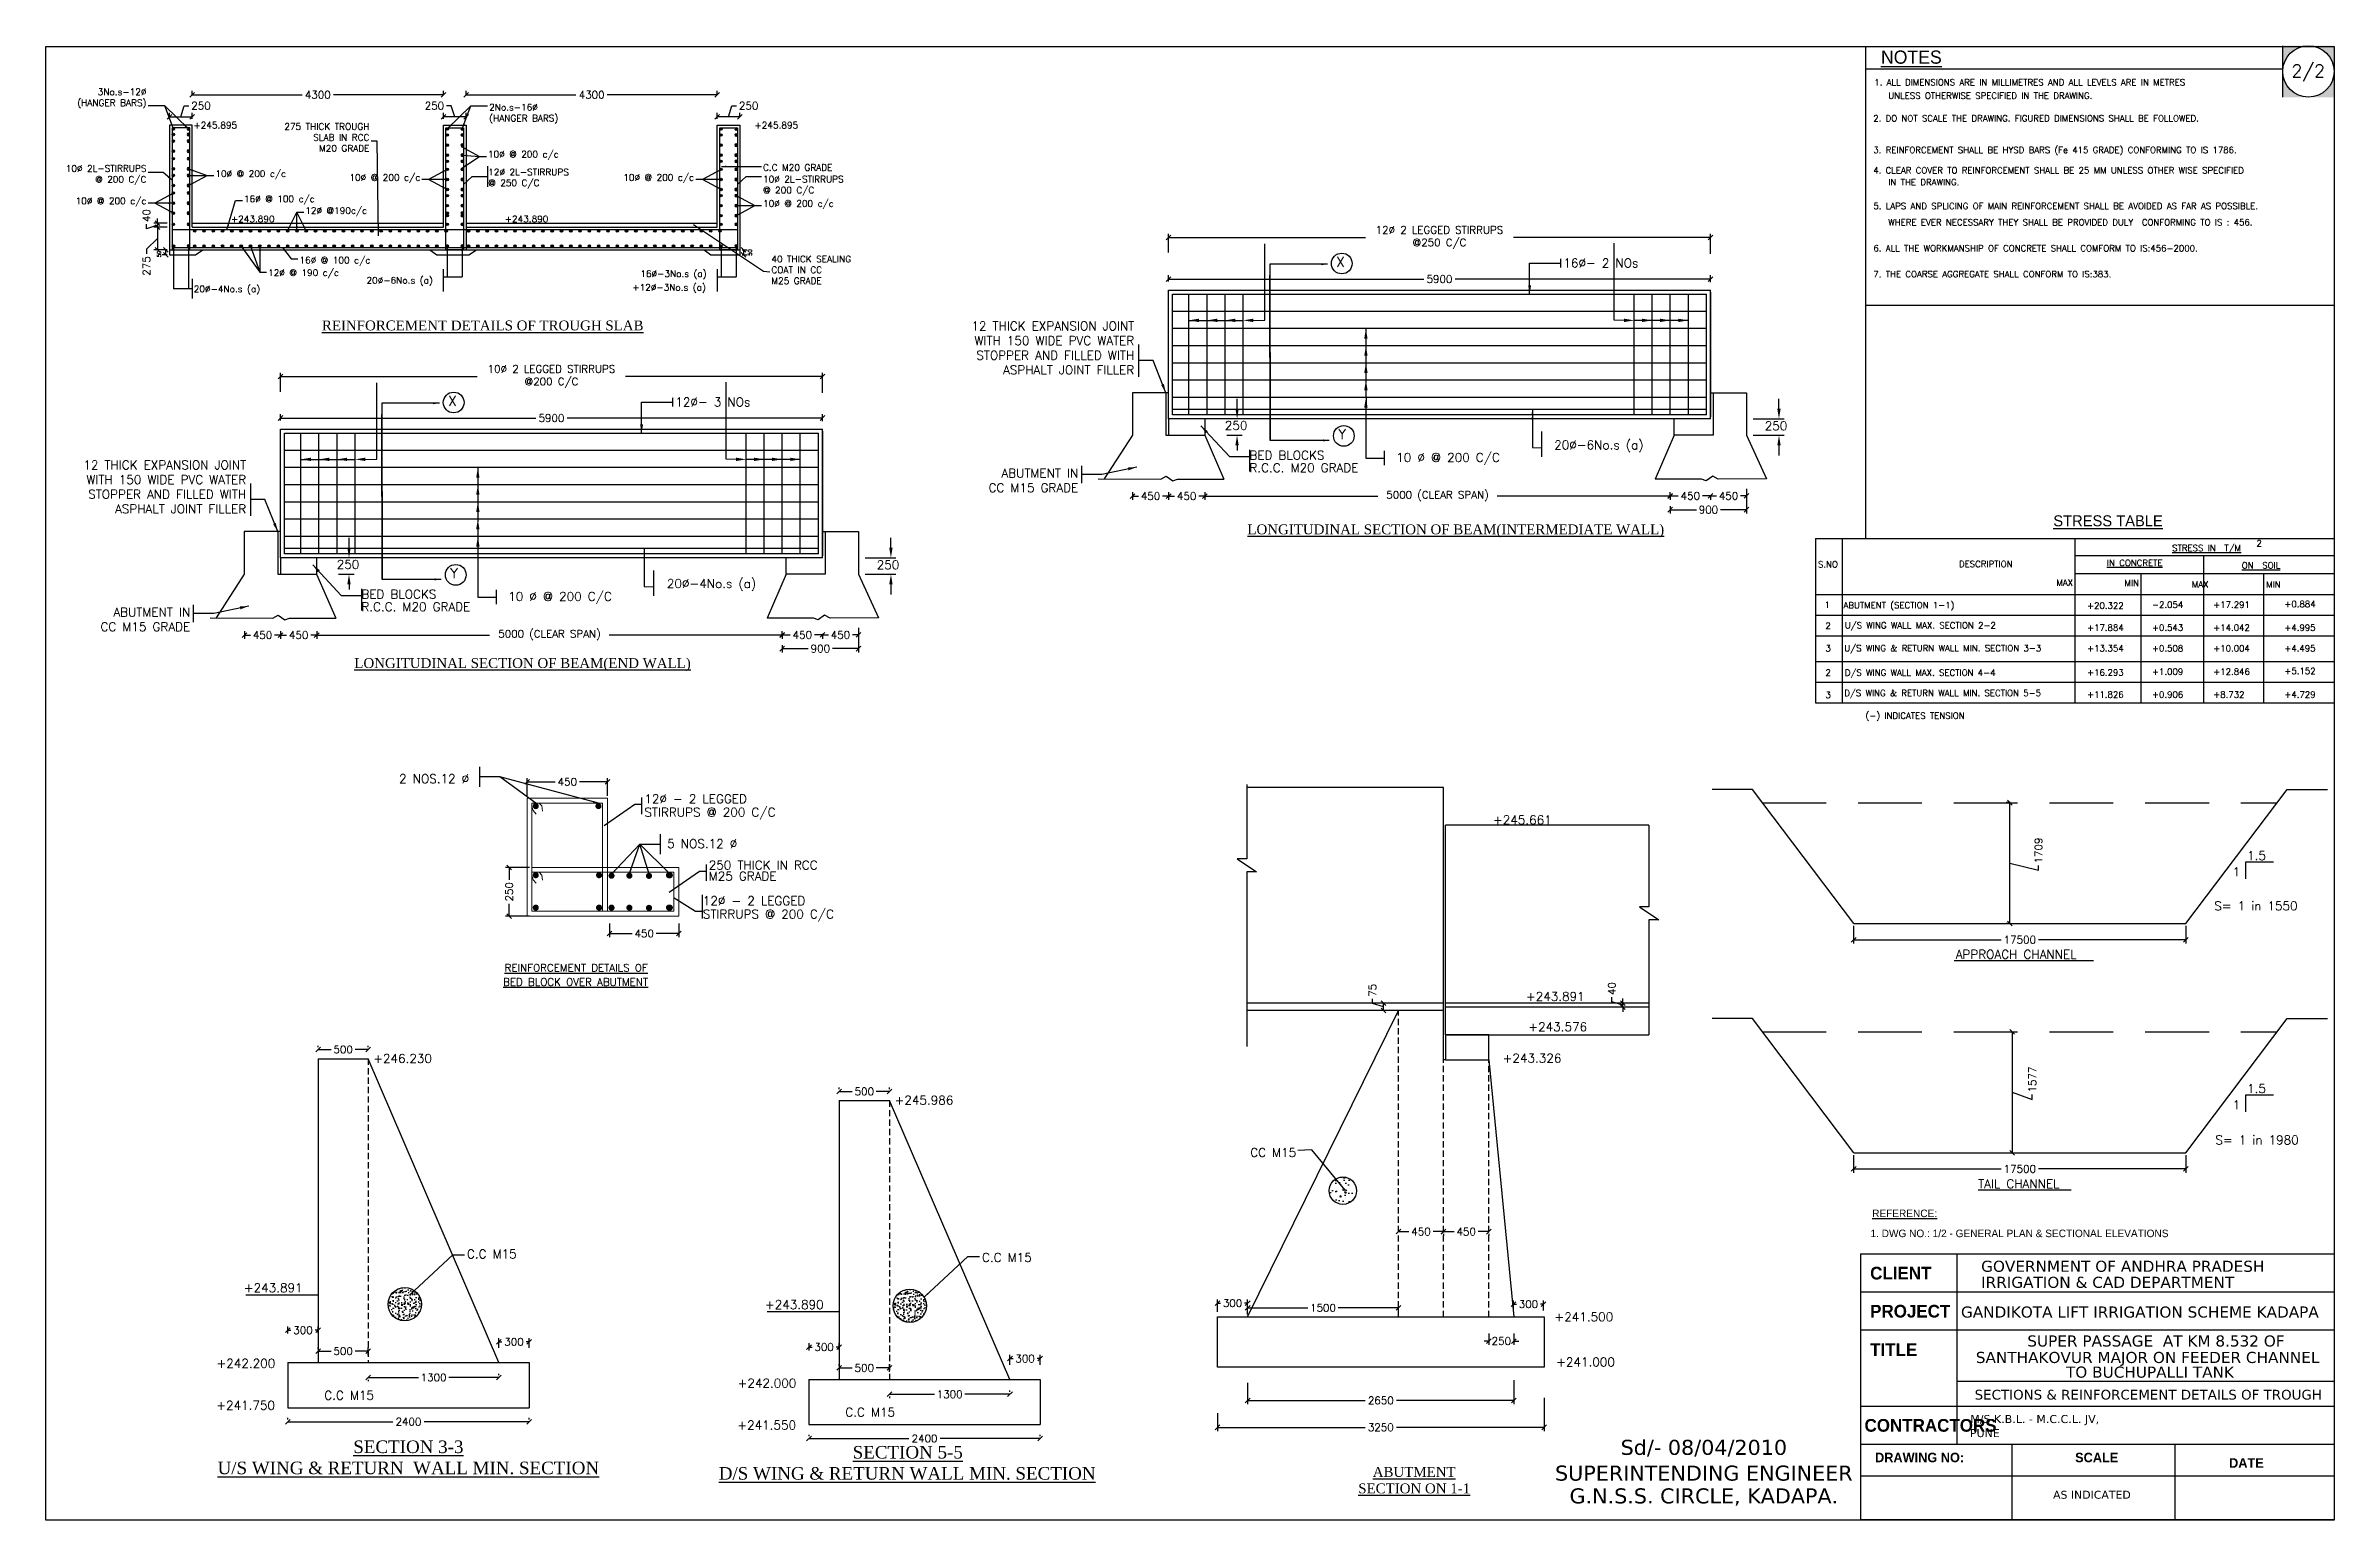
# Model space of a CAD drawing. Header units: inches. Extents: x 103704 to 190976, y -124356 to 89240.
# Drawn here: x 145429 to 190976, y -124356 to -94999 of the extents above; entities outside this region: 1.
import ezdxf
from ezdxf.enums import TextEntityAlignment as Align

# ---------------------------------------------------------------- set-up
doc = ezdxf.new("R2010")
doc.units = ezdxf.units.IN
doc.header["$LTSCALE"] = 100
doc.header["$MEASUREMENT"] = 0
doc.header["$PDMODE"] = 3
for name, pattern in [('CENTER2', [28.575, 19.05, -3.175, 3.175, -3.175]), ('DASHED', [19.05, 12.7, -6.35]), ('DASHED2', [0.375, 0.25, -0.125])]:
    doc.linetypes.add(name, pattern=pattern)
for name, color, linetype in [('Dim', 7, 'Continuous'), ('ren', 7, 'Continuous'), ('SHEET', 3, 'Continuous'), ('Text', 7, 'Continuous')]:
    doc.layers.add(name, color=color, linetype=linetype)
doc.styles.add('ARIAL', font='times.ttf')
doc.styles.add('ARIAL NARROW', font='ARIALN.TTF')
doc.styles.add('CITYBLUEPR', font='cityb___.ttf')
doc.styles.add('ROMANS', font='romans')
doc.styles.add('ROMANT', font='romant')
doc.styles.get("Standard").update_dxf_attribs({"font": ''})
doc.styles.add('VERDANA', font='verdana.ttf')
doc.styles.get('Standard').set_extended_font_data('Univers Extended')
doc.dimstyles.new('ISO-25', dxfattribs={"dimscale": 50, "dimtxt": 2.5, "dimasz": 2.5, "dimexe": 1.25, "dimexo": 0.625, "dimtad": 1, "dimtxsty": 'ROMANS', "dimcen": 2.5, "dimadec": 0, "dimazin": 0, "dimtfac": 1, "dimtmove": 0, "dimatfit": 3, "dimfxl": 1, "dimarcsym": 0})
doc.dimstyles.new('Raj-50', dxfattribs={"dimscale": 50, "dimtxt": 2, "dimasz": 1.25, "dimexe": 1, "dimexo": 0.625, "dimtad": 0, "dimtxsty": 'ROMANS', "dimblk": 'OBLIQUE', "dimcen": 1.25, "dimclrd": 256, "dimclre": 256, "dimclrt": 256, "dimadec": 0, "dimazin": 0, "dimtfac": 1, "dimtmove": 1, "dimatfit": 3, "dimfxl": 1, "dimlwd": -1, "dimlwe": -1, "dimarcsym": 0})
doc.dimstyles.new('Raj-50-25-0.5', dxfattribs={"dimscale": 50, "dimtxt": 2, "dimasz": 1.5, "dimexe": 1, "dimexo": 0.625, "dimtad": 0, "dimlfac": 0.5, "dimtxsty": 'ROMANS', "dimblk": 'OBLIQUE', "dimcen": 1.5, "dimclrd": 256, "dimclre": 256, "dimclrt": 256, "dimadec": 0, "dimazin": 0, "dimtfac": 1, "dimtmove": 1, "dimatfit": 3, "dimfxl": 1, "dimlwd": -1, "dimlwe": -1, "dimarcsym": 0})
doc.dimstyles.new('Raj-75', dxfattribs={"dimscale": 75, "dimtxt": 2, "dimasz": 1.25, "dimexe": 1, "dimexo": 0.625, "dimtad": 0, "dimtxsty": 'ROMANS', "dimblk": 'OBLIQUE', "dimcen": 1.25, "dimclrd": 256, "dimclre": 256, "dimclrt": 256, "dimadec": 0, "dimazin": 0, "dimtfac": 1, "dimtmove": 1, "dimatfit": 3, "dimfxl": 1, "dimlwd": -1, "dimlwe": -1, "dimarcsym": 0})
doc.dimstyles.new('STANDARD$7', dxfattribs={"dimtxt": 2, "dimasz": 2, "dimexe": 1.25, "dimexo": 0.625, "dimtad": 1, "dimdec": 0, "dimlfac": 0.5, "dimdsep": 46, "dimtxsty": 'Standard', "dimcen": 2.5, "dimadec": 0, "dimazin": 0, "dimtfac": 1, "dimtdec": 0, "dimtmove": 0, "dimatfit": 3, "dimfxl": 1, "dimtolj": 1, "dimtzin": 0, "dimarcsym": 0})

msp = doc.modelspace()

# ---------------------------------------------------------------- texts
at = {"color": 7}
for s, height, p in [('%%UNOTES', 262.5, (181954.774, -95356.958)), ('%%USTRESS TABLE', 218.75, (185384.744, -104566.473)), ('1. DWG NO.: 1/2 - GENERAL PLAN & SECTIONAL ELEVATIONS', 150, (181746.617, -118719.797))]:
    msp.add_text(s, height=height, dxfattribs=at).set_placement(p)
for s, height, style, p in [('2/2', 250, 'ROMANT', (190124.859, -95625.428)), ('1. ALL DIMENSIONS ARE IN MILLIMETRES AND ALL LEVELS ARE IN METRES', 125, 'ROMANS', (181822.838, -95790.55)), ('UNLESS OTHERWISE SPECIFIED IN THE DRAWING.', 125, 'ROMANS', (182100.421, -96057.269)), ('2. DO NOT SCALE THE DRAWING. FIGURED DIMENSIONS SHALL BE FOLLOWED.', 125, 'ROMANS', (181800.224, -96507.358)), ('3. REINFORCEMENT SHALL BE HYSD BARS (Fe 415 GRADE) CONFORMING TO IS 1786.', 125, 'ROMANS', (181802.553, -97136.656)), ('4. CLEAR COVER TO REINFORCEMENT SHALL BE 25 MM UNLESS OTHER WISE SPECIFIED', 125, 'ROMANS', (181800.224, -97543.358)), ('IN THE DRAWING.', 125, 'ROMANS', (182100.421, -97777.716)), ('5. LAPS AND SPLICING OF MAIN REINFORCEMENT SHALL BE AVOIDED AS FAR AS POSSIBLE.', 125, 'ROMANS', (181803.487, -98253.421)), ('WHERE EVER NECESSARY THEY SHALL BE PROVIDED DULY  CONFORMING TO IS : 456.', 125, 'ROMANS', (182100.793, -98577.321)), ('6. ALL THE WORKMANSHIP OF CONCRETE SHALL COMFORM TO IS:456-2000.', 125, 'ROMANS', (181803.487, -99093.372)), ('7. THE COARSE AGGREGATE SHALL CONFORM TO IS:383.', 125, 'ROMANS', (181803.487, -99609.036)), ('%%USTRESS IN  T/M', 125, 'ROMANS', (187749.771, -105062.132)), ('2', 125, 'ROMANS', (189428.489, -104967.465)), ('S.NO', 125, 'ROMANS', (180700.692, -105385.274)), ('DESCRIPTION', 125, 'ROMANS', (183507.351, -105380.445)), ('                       MAX      ', 125, 'ROMANS', (183301.963, -105752.039)), ('%%UIN CONCRETE', 125, 'ROMANS', (186450.614, -105357.166)), ('                       MIN', 125, 'ROMANS', (184658.226, -105759.927)), ('                       MAX      ', 125, 'ROMANS', (185998.199, -105786.369)), ('%%UON  SOIL', 125, 'ROMANS', (189136.216, -105408.279)), ('                       MIN', 125, 'ROMANS', (187478.966, -105787.764)), ('1', 125, 'ROMANS', (180834.726, -106193.412)), (' ABUTMENT (SECTION 1-1)', 125, 'ROMANS', (181122.61, -106199.801)), ('+20.322', 125, 'ROMANS', (186057.036, -106207.604)), ('-2.054', 125, 'ROMANS', (187349.029, -106191.047)), ('+17.291', 125, 'ROMANS', (188567.891, -106191.047)), ('+0.884', 125, 'ROMANS', (189983.332, -106178.432)), ('2', 125, 'ROMANS', (180849.8, -106611.152)), ('U/S WING WALL MAX. SECTION 2-2', 125, 'ROMANS', (181235.641, -106602.498)), ('+17.884', 125, 'ROMANS', (186057.036, -106646.685)), ('+0.543', 125, 'ROMANS', (187349.029, -106646.685)), ('+14.042', 125, 'ROMANS', (188567.891, -106646.685)), ('+4.995', 125, 'ROMANS', (189983.332, -106646.685)), ('3', 125, 'ROMANS', (180849.8, -107057.582)), ('U/S WING & RETURN WALL MIN. SECTION 3-3', 125, 'ROMANS', (181224.223, -107055.673)), ('+13.354', 125, 'ROMANS', (186057.036, -107059.016)), ('+0.508', 125, 'ROMANS', (187349.029, -107059.016)), ('+10.004', 125, 'ROMANS', (188567.891, -107059.016)), ('+4.495', 125, 'ROMANS', (189983.332, -107059.016)), ('2', 125, 'ROMANS', (180849.8, -107540.824)), ('D/S WING WALL MAX. SECTION 4-4', 125, 'ROMANS', (181235.641, -107544.018)), ('+16.293', 125, 'ROMANS', (186057.036, -107540.068)), ('+1.009', 125, 'ROMANS', (187349.029, -107523.511)), ('+12.846', 125, 'ROMANS', (188567.891, -107523.511)), ('+5.152', 125, 'ROMANS', (189983.332, -107510.897)), ('3', 125, 'ROMANS', (180849.8, -107987.254)), ('D/S WING & RETURN WALL MIN. SECTION 5-5', 125, 'ROMANS', (181224.223, -107949.806)), ('+11.826', 125, 'ROMANS', (186057.036, -107979.15)), ('+0.906', 125, 'ROMANS', (187349.029, -107979.15)), ('+8.732', 125, 'ROMANS', (188567.891, -107979.15)), ('+4.729', 125, 'ROMANS', (189983.332, -107979.15)), ('(-) INDICATES TENSION', 125, 'ROMANS', (181647.978, -108398.798))]:
    msp.add_text(s, height=height, dxfattribs=dict(at, style=style)).set_placement(p)
at = {"color": 0, "linetype": 'Continuous', "style": 'ARIAL'}
for s, p in [('%%ULONGITUDINAL SECTION OF BEAM(INTERMEDIATE WALL)', (169344.886, -104726.232)), ('%%ULONGITUDINAL SECTION OF BEAM(END WALL)', (151570.546, -107388.042))]:
    msp.add_text(s, height=196.5598, dxfattribs=at).set_placement(p)
at = {"color": 7}
msp.add_text('%%UREFERENCE:', height=150, dxfattribs=at).set_placement((182425.394, -118320.735), align=Align.CENTER)
at = {"color": 7, "linetype": 'Continuous', "style": 'ARIAL'}
for s, p in [('%%USECTION 3-3', (151550.379, -123017.853)), ('%%USECTION 5-5', (161489.272, -123126.834)), ('%%UU/S WING & RETURN  WALL MIN. SECTION', (148848.572, -123438.869)), ('%%UD/S WING & RETURN WALL MIN. SECTION', (158824.028, -123547.851))]:
    msp.add_text(s, height=250, dxfattribs=at).set_placement(p)
at = {"style": 'VERDANA', "width": 1}
for s, p in [('Sd/- 08/04/2010', (178429.221, -123054.342)), ('SUPERINTENDING ENGINEER', (178429.221, -123567.182)), ('G.N.S.S. CIRCLE, KADAPA.', (178429.221, -124020.933))]:
    msp.add_text(s, height=300, dxfattribs=at).set_placement(p, align=Align.CENTER)
at = {"color": 7, "linetype": 'Continuous', "char_height": 196.5598, "attachment_point": 2, "style": 'ARIAL'}
for s, insert in [('{\\LREINFORCEMENT DETAILS OF TROUGH SLAB}', (154125.68, -100469.794)), ('{\\LABUTMENT\\PSECTION ON 1-1}', (172664.589, -123295.862))]:
    msp.add_mtext(s, dxfattribs=dict(at, insert=insert))
at = {"layer": 'Dim', "color": 7, "ltscale": 5, "style": 'ROMANS'}
for p in [(148368.727, -96581.44), (159534.586, -96581.44)]:
    msp.add_text('+245.895', height=130, dxfattribs=at).set_placement(p, align=Align.MIDDLE_LEFT)
for p in [(149548.586, -98552.825), (154998.586, -98552.825)]:
    msp.add_text('+243.890', height=130, dxfattribs=at).set_placement(p, align=Align.BOTTOM_CENTER)
at = {"layer": 'Dim', "color": 7, "ltscale": 5, "char_height": 130, "style": 'ROMANS'}
for s, insert, attachment_point in [('3No.s-12%%C\\P(HANGER BARS)', (147432.925, -96243.387), 9), ('275 THICK TROUGH \\PSLAB IN RCC\\PM20 GRADE', (151871.23, -97105.995), 9), ('2No.s-16%%C\\P(HANGER BARS)', (154254.157, -96549.523), 7), ('10%%C 2L-STIRRUPS\\P@ 200 C/C', (147432.925, -97767.586), 9), ('10%%C @ 200 c/c', (148804.157, -97654.812), 7), ('12%%C 2L-STIRRUPS\\P@ 250 C/C', (154235.626, -97839.359), 7), ('10%%C @ 200 c/c', (154229.779, -97268.011), 7), ('C.C M20 GRADE', (159704.157, -97488.515), 7), ('10%%C @ 200 c/c', (152882.925, -97729.591), 9), ('10%%C @ 200 c/c', (158332.925, -97729.591), 9), ('10%%C 2L-STIRRUPS\\P@ 200 C/C', (159704.157, -97980.711), 7), ('10%%C @ 200 c/c', (147432.925, -98197.729), 9), ('16%%C @ 100 c/c', (149374.033, -98157.824), 7), ('12%%C @190c/c', (150594.063, -98390.526), 7), ('10%%C @ 200 c/c', (159704.157, -98248.384), 7), ('16%%C @ 100 c/c', (150479.832, -99378.077), 7), ('40 THICK SEALING \\PCOAT IN CC\\PM25 GRADE', (159870.838, -99744.423), 7), ('12%%C @ 190 c/c', (149854.954, -99625.991), 7), ('20%%C-6No.s (a)', (151812.753, -99778.635), 7), ('+12%%C-3No.s (a)', (157103.282, -99918.857), 7), ('16%%C-3No.s (a)', (157262.753, -99646.51), 7), ('20%%C-4No.s (a)', (148375.494, -99949.65), 7)]:
    msp.add_mtext(s, dxfattribs=dict(at, insert=insert, attachment_point=attachment_point))
at = {"layer": 'Dim', "char_height": 200, "attachment_point": 1, "style": 'ROMANS'}
for s, insert in [('{\\Fsimplex.shx;X}', (171112.545, -99200.414)), ('{\\Fsimplex.shx;X}', (153437.84, -101967.729)), ('{\\Fsimplex.shx;Y}', (171153.852, -102632.624)), ('{\\Fsimplex.shx;Y}', (153479.147, -105399.939))]:
    msp.add_mtext(s, dxfattribs=dict(at, insert=insert))
at = {"layer": 'SHEET', "color": 7, "width": 1}
for s, height, style, p in [('CLIENT', 252.5678, 'CITYBLUEPR', (181739.205, -119562.265)), ('GOVERNMENT OF ANDHRA PRADESH', 220.99678, 'VERDANA', (183948.456, -119409.761)), ('IRRIGATION & CAD DEPARTMENT', 220.99678, 'VERDANA', (183948.456, -119729.005)), ('PROJECT', 252.5678, 'CITYBLUEPR', (181739.205, -120319.968)), ('GANDIKOTA LIFT IRRIGATION SCHEME KADAPA', 220.99678, 'VERDANA', (183546.768, -120320.722)), ('TITLE', 252.5678, 'CITYBLUEPR', (181739.205, -121085.554)), ('CONTRACTORS', 252.56775, 'CITYBLUEPR', (181627.825, -122593.078)), ('M/S K.B.L. - M.C.C.L. JV,', 159.78523, 'VERDANA', (183732.432, -122420.402)), ('PUNE', 159.7852, 'VERDANA', (183724.422, -122700.271)), ('DRAWING NO:', 189.42582, 'CITYBLUEPR', (181837.084, -123200.969)), ('SCALE', 189.4258, 'CITYBLUEPR', (185819.087, -123201.531)), ('DATE', 189.4258, 'CITYBLUEPR', (188883.546, -123310.006)), ('AS INDICATED', 157.85485, 'VERDANA', (185379.863, -123926.887))]:
    msp.add_text(s, height=height, dxfattribs=dict(at, style=style)).set_placement(p)
at = {"layer": 'SHEET', "color": 7, "style": 'VERDANA', "width": 1}
for s, height, p in [(' SUPER PASSAGE  AT KM 8.532 OF', 220.99678, (187379.241, -120896.981)), ('SANTHAKOVUR MAJOR ON FEEDER CHANNEL ', 220.99678, (187308.833, -121224.945)), ('TO BUCHUPALLI TANK', 220.99678, (187308.833, -121517.159)), ('SECTIONS & REINFORCEMENT DETAILS OF TROUGH', 194.4, (187274.47, -121952.919))]:
    msp.add_text(s, height=height, dxfattribs=at).set_placement(p, align=Align.CENTER)
at = {"layer": 'Text', "style": 'ROMANS'}
for s, p in [('BED BLOCKS', (169385.688, -103239.407)), ('R.C.C. M20 GRADE', (169385.688, -103488.422)), ('BED BLOCKS', (151710.983, -106006.722)), ('R.C.C. M20 GRADE', (151710.983, -106255.737))]:
    msp.add_text(s, height=175, dxfattribs=at).set_placement(p)
at = {"layer": 'Text', "color": 7}
for s, height, style, p in [('2 NOS.12 %%C', 175, 'ROMANS', (152461.635, -109679.74)), ('STIRRUPS @ 200 C/C', 175, 'ROMANS', (157343.227, -110346.908)), ('12%%C - 2 LEGGED', 175, 'ROMANS', (157343.227, -110080.003)), ('5 NOS.12 %%C', 175, 'ROMANS', (157797.042, -110973.315)), ('1.5', 175, 'ROMANS', (189241.944, -111210.859)), ('250 THICK IN RCC', 175, 'ROMANS', (158624.16, -111399.02)), ('M25 GRADE', 175, 'ROMANS', (158624.16, -111619.105)), ('1', 175, 'ROMANS', (188952.869, -111534.315)), ('12%%C - 2 LEGGED', 175, 'ROMANS', (158507.018, -112109.011)), ('S= 1 in 1550', 175, 'ROMANS', (188588.314, -112211.469)), ('STIRRUPS @ 200 C/C', 175, 'ROMANS', (158507.018, -112375.916)), ('%%UREINFORCEMENT DETAILS OF', 150, 'ROMANT', (154561.912, -113432.347)), ('APPROACH CHANNEL', 175, 'ROMANS', (183440.54, -113176.414)), ('%%UBED BLOCK OVER ABUTMENT', 150, 'ROMANT', (154530.902, -113715.022)), ('+246.230', 175, 'ROMANS', (151945.579, -115250.724)), ('1.5', 175, 'ROMANS', (189241.944, -115849.191)), ('+245.986', 175, 'ROMANS', (162322.17, -116079.734)), ('1', 175, 'ROMANS', (188952.869, -116172.646)), ('S= 1 in 1980', 175, 'ROMANS', (188611.033, -116872.269)), ('TAIL CHANNEL', 175, 'ROMANS', (183888.068, -117743.607)), (' C.C M15', 175, 'ROMANS', (153690.911, -119142.356)), (' C.C M15', 175, 'ROMANS', (163942.88, -119211.441)), (' +243.891', 175, 'ROMANS', (149250.653, -119815.047)), (' +243.890', 175, 'ROMANS', (159621.852, -120150.23)), ('+242.200', 175, 'ROMANS', (148827.088, -121319.968)), ('+242.000', 175, 'ROMANS', (159197.69, -121712.921)), ('+241.750', 175, 'ROMANS', (148822.171, -122155.295)), (' C.C M15', 175, 'ROMANS', (150851.505, -121956.812)), ('+241.550', 175, 'ROMANS', (159192.773, -122548.248)), (' C.C M15', 175, 'ROMANS', (161222.704, -122291.996))]:
    msp.add_text(s, height=height, dxfattribs=dict(at, style=style)).set_placement(p)
at = {"layer": 'Text', "style": 'ROMANS'}
msp.add_text('+245.661', height=175, dxfattribs=at).set_placement((174816.788, -110552.732), align=Align.BOTTOM_CENTER)
at = {"layer": 'Text', "color": 7, "style": 'ROMANS'}
msp.add_text('+243.891', height=175, dxfattribs=at).set_placement((175472.579, -114067.112), align=Align.BOTTOM_CENTER)
for s, p in [('+243.576', (176106.223, -114532.769)), ('+243.326', (175593.98, -115156.655)), ('+241.500', (176625.464, -120307.887)), ('+241.000', (176659.13, -121205.658))]:
    msp.add_text(s, height=175, dxfattribs=at).set_placement(p, align=Align.MIDDLE_RIGHT)
at = {"layer": 'Text', "char_height": 175, "style": 'ROMANS'}
for s, insert, attachment_point in [('{\\Fsimplex|c0;16%%C- 2 NOs}', (175634.376, -99236.912), 1), ('{\\Fsimplex.shx;12 THICK EXPANSION JOINT\\PWITH 150 WIDE PVC WATER\\PSTOPPER AND FILLED WITH\\PASPHALT JOINT FILLER}', (167092.202, -101541.085), 9), ('{\\Fsimplex.shx|c0;12%%C- 3 NOs}', (157959.671, -102004.227), 1), ('250', (169345.23, -102645.65), 9), ('20%%C-6No.s (a)', (177228.872, -103093.475), 9), ('250', (180091.471, -102655.819), 9), ('{\\Fsimplex.shx;12 THICK EXPANSION JOINT\\PWITH 150 WIDE PVC WATER\\PSTOPPER AND FILLED WITH\\PASPHALT JOINT FILLER}', (149417.497, -104308.4), 9), ('{\\Fsimplex|c0;10 %%C @ 200 C/C}', (174370.582, -103341.394), 9), ('{\\Fsimplex.shx|c1;ABUTMENT IN\\PCC M1\\Fsimplex.shx|c0;5\\Fsimplex.shx|c1; GRADE}', (165978.685, -103421.168), 3), ('250', (151670.525, -105412.965), 9), ('20%%C-4No.s (a)', (159568.306, -105852.768), 9), ('250', (162416.766, -105423.133), 9), ('{\\Fsimplex|c0;10 %%C @ 200 C/C}', (156695.877, -106108.709), 9), ('{\\Fsimplex.shx|c1;ABUTMENT IN\\PCC M1\\Fsimplex.shx|c0;5\\Fsimplex.shx|c1; GRADE}', (148303.979, -106188.483), 3)]:
    msp.add_mtext(s, dxfattribs=dict(at, insert=insert, attachment_point=attachment_point))
at = {"layer": 'Text', "color": 7, "insert": (170316.584, -116946.235), "char_height": 175, "attachment_point": 3, "style": 'ROMANS'}
msp.add_mtext('CC M15', dxfattribs=at)

# ---------------------------------------------------------------- blocks, each defined once
blk = doc.blocks.new('_Oblique')
at = {"color": 0, "linetype": 'ByBlock', "lineweight": -2}
blk.add_line((-0.5, -0.5), (0.5, 0.5), dxfattribs=at)
blk = doc.blocks.new('*D84')
at = {"layer": 'Defpoints', "color": 0, "transparency": 16777216}
for p in [(172350, -118609), (172350, -118628), (173250, -118628)]:
    blk.add_point(p, dxfattribs=at)
at = {"layer": 'Dim', "transparency": 16777216}
for p, q in [((172350, -118581), (172350, -118534)), ((172350, -118609), (172560, -118609)), ((173250, -118609), (173040, -118609)), ((173250, -118581), (173250, -118534))]:
    blk.add_line(p, q, dxfattribs=at)
at = {"layer": 'Dim', "transparency": 16777216, "xscale": 93.75, "yscale": 93.75, "zscale": 93.75, "rotation": 180}
blk.add_blockref('_Oblique', (172350, -118609), dxfattribs=at)
at = {"layer": 'Dim', "transparency": 16777216, "xscale": 93.75, "yscale": 93.75, "zscale": 93.75}
blk.add_blockref('_Oblique', (173250, -118609), dxfattribs=at)
at = {"layer": 'Dim', "transparency": 16777216, "insert": (172800, -118609), "char_height": 150, "attachment_point": 5, "style": 'ROMANS'}
blk.add_mtext('450', dxfattribs=at)
blk = doc.blocks.new('*D85')
at = {"layer": 'Defpoints', "color": 0, "transparency": 16777216}
for p in [(173250, -118609), (174150, -118609), (174150, -118610)]:
    blk.add_point(p, dxfattribs=at)
at = {"layer": 'Dim', "transparency": 16777216}
for p, q in [((173250, -118610), (173460, -118610)), ((173250, -118656), (173250, -118685)), ((174150, -118610), (173940, -118610)), ((174150, -118656), (174150, -118685))]:
    blk.add_line(p, q, dxfattribs=at)
at = {"layer": 'Dim', "transparency": 16777216, "xscale": 93.75, "yscale": 93.75, "zscale": 93.75, "rotation": 180}
blk.add_blockref('_Oblique', (173250, -118610), dxfattribs=at)
at = {"layer": 'Dim', "transparency": 16777216, "xscale": 93.75, "yscale": 93.75, "zscale": 93.75}
blk.add_blockref('_Oblique', (174150, -118610), dxfattribs=at)
at = {"layer": 'Dim', "transparency": 16777216, "insert": (173700, -118610), "char_height": 150, "attachment_point": 5, "style": 'ROMANS'}
blk.add_mtext('450', dxfattribs=at)
blk = doc.blocks.new('*D86')
at = {"layer": 'Defpoints', "color": 0, "transparency": 16777216}
for p in [(174150, -120590), (174650, -120590), (174150, -120788)]:
    blk.add_point(p, dxfattribs=at)
at = {"layer": 'Dim', "transparency": 16777216}
for p, q in [((174150, -120637), (174150, -120863)), ((174650, -120637), (174650, -120863)), ((174150, -120788), (174056, -120788)), ((174150, -120788), (174160, -120788)), ((174650, -120788), (174640, -120788)), ((174650, -120788), (174744, -120788))]:
    blk.add_line(p, q, dxfattribs=at)
at = {"layer": 'Dim', "transparency": 16777216, "xscale": 93.75, "yscale": 93.75, "zscale": 93.75}
blk.add_blockref('_Oblique', (174150, -120788), dxfattribs=at)
at = {"layer": 'Dim', "transparency": 16777216, "xscale": 93.75, "yscale": 93.75, "zscale": 93.75, "rotation": 180}
blk.add_blockref('_Oblique', (174650, -120788), dxfattribs=at)
at = {"layer": 'Dim', "transparency": 16777216, "insert": (174400, -120788), "char_height": 150, "attachment_point": 5, "style": 'ROMANS'}
blk.add_mtext('250', dxfattribs=at)
blk = doc.blocks.new('*D87')
at = {"layer": 'Defpoints', "color": 0, "transparency": 16777216}
for p in [(174639, -120228), (175239, -120055), (175239, -120228)]:
    blk.add_point(p, dxfattribs=at)
at = {"layer": 'Dim', "transparency": 16777216}
for p, q in [((174639, -120182), (174639, -119980)), ((174639, -120055), (174700, -120055)), ((175239, -120055), (175179, -120055)), ((175239, -120182), (175239, -119980))]:
    blk.add_line(p, q, dxfattribs=at)
at = {"layer": 'Dim', "transparency": 16777216, "xscale": 93.75, "yscale": 93.75, "zscale": 93.75, "rotation": 180}
blk.add_blockref('_Oblique', (174639, -120055), dxfattribs=at)
at = {"layer": 'Dim', "transparency": 16777216, "xscale": 93.75, "yscale": 93.75, "zscale": 93.75}
blk.add_blockref('_Oblique', (175239, -120055), dxfattribs=at)
at = {"layer": 'Dim', "transparency": 16777216, "insert": (174939, -120055), "char_height": 150, "attachment_point": 5, "style": 'ROMANS'}
blk.add_mtext('300', dxfattribs=at)
blk = doc.blocks.new('*D88')
at = {"layer": 'Defpoints', "color": 0, "transparency": 16777216}
for p in [(168750, -120034), (168750, -120252), (169350, -120252)]:
    blk.add_point(p, dxfattribs=at)
at = {"layer": 'Dim', "transparency": 16777216}
for p, q in [((168750, -120206), (168750, -119959)), ((168750, -120034), (168810, -120034)), ((169350, -120034), (169290, -120034)), ((169350, -120206), (169350, -119959))]:
    blk.add_line(p, q, dxfattribs=at)
at = {"layer": 'Dim', "transparency": 16777216, "xscale": 93.75, "yscale": 93.75, "zscale": 93.75, "rotation": 180}
blk.add_blockref('_Oblique', (168750, -120034), dxfattribs=at)
at = {"layer": 'Dim', "transparency": 16777216, "xscale": 93.75, "yscale": 93.75, "zscale": 93.75}
blk.add_blockref('_Oblique', (169350, -120034), dxfattribs=at)
at = {"layer": 'Dim', "transparency": 16777216, "insert": (169050, -120034), "char_height": 150, "attachment_point": 5, "style": 'ROMANS'}
blk.add_mtext('300', dxfattribs=at)
blk = doc.blocks.new('*D96')
at = {"layer": 'Defpoints', "color": 0, "transparency": 16777216}
for p in [(147894, -96505), (148344, -96413), (148344, -96500)]:
    blk.add_point(p, dxfattribs=at)
at = {"layer": 'Dim', "transparency": 16777216}
for p, q in [((147894, -96458), (147894, -96338)), ((147894, -96413), (148344, -96413)), ((148119, -96413), (148185, -96193)), ((148185, -96193), (148278, -96193)), ((148344, -96453), (148344, -96338))]:
    blk.add_line(p, q, dxfattribs=at)
at = {"layer": 'Dim', "transparency": 16777216, "xscale": 93.75, "yscale": 93.75, "zscale": 93.75, "rotation": 180}
blk.add_blockref('_Oblique', (147894, -96413), dxfattribs=at)
at = {"layer": 'Dim', "transparency": 16777216, "xscale": 93.75, "yscale": 93.75, "zscale": 93.75}
blk.add_blockref('_Oblique', (148344, -96413), dxfattribs=at)
at = {"layer": 'Dim', "transparency": 16777216, "insert": (148518, -96193), "char_height": 150, "attachment_point": 5, "style": 'ROMANS'}
blk.add_mtext('250', dxfattribs=at)
blk = doc.blocks.new('*D97')
at = {"layer": 'Defpoints', "color": 0, "transparency": 16777216}
for p in [(153344, -96413), (153344, -96503), (153794, -96457)]:
    blk.add_point(p, dxfattribs=at)
at = {"layer": 'Dim', "transparency": 16777216}
for p, q in [((153344, -96456), (153344, -96338)), ((153794, -96413), (153344, -96413)), ((153499, -96193), (153405, -96193)), ((153569, -96413), (153499, -96193)), ((153794, -96410), (153794, -96338))]:
    blk.add_line(p, q, dxfattribs=at)
at = {"layer": 'Dim', "transparency": 16777216, "xscale": 93.75, "yscale": 93.75, "zscale": 93.75, "rotation": 180}
blk.add_blockref('_Oblique', (153344, -96413), dxfattribs=at)
at = {"layer": 'Dim', "transparency": 16777216, "xscale": 93.75, "yscale": 93.75, "zscale": 93.75}
blk.add_blockref('_Oblique', (153794, -96413), dxfattribs=at)
at = {"layer": 'Dim', "transparency": 16777216, "insert": (153165, -96193), "char_height": 150, "attachment_point": 5, "style": 'ROMANS'}
blk.add_mtext('250', dxfattribs=at)
blk = doc.blocks.new('*D98')
at = {"layer": 'Defpoints', "color": 0, "transparency": 16777216}
for p in [(147653, -98611), (147894, -98531), (147894, -98611)]:
    blk.add_point(p, dxfattribs=at)
at = {"layer": 'Dim', "transparency": 16777216}
for p, q in [((147433, -98642), (147433, -98549)), ((147653, -98571), (147433, -98642)), ((147847, -98531), (147578, -98531)), ((147847, -98611), (147578, -98611)), ((147653, -98531), (147653, -98438)), ((147653, -98531), (147653, -98611)), ((147653, -98531), (147653, -98611)), ((147653, -98611), (147653, -98705))]:
    blk.add_line(p, q, dxfattribs=at)
at = {"layer": 'Dim', "transparency": 16777216, "xscale": 93.75, "yscale": 93.75, "zscale": 93.75}
for p, rotation in [((147653, -98531), 270), ((147653, -98611), 90)]:
    blk.add_blockref('_Oblique', p, dxfattribs=dict(at, rotation=rotation))
at = {"layer": 'Dim', "transparency": 16777216, "insert": (147433, -98380), "char_height": 150, "attachment_point": 5, "rotation": 90, "style": 'ROMANS'}
blk.add_mtext('40', dxfattribs=at)
blk = doc.blocks.new('*D99')
at = {"layer": 'Defpoints', "color": 0, "transparency": 16777216}
for p in [(147894, -98611), (147653, -99061), (147894, -99061)]:
    blk.add_point(p, dxfattribs=at)
at = {"layer": 'Dim', "transparency": 16777216}
for p, q in [((147847, -98611), (147578, -98611)), ((147653, -98611), (147653, -99061)), ((147653, -98836), (147433, -99051)), ((147433, -99051), (147433, -99145)), ((147847, -99061), (147578, -99061))]:
    blk.add_line(p, q, dxfattribs=at)
at = {"layer": 'Dim', "transparency": 16777216, "xscale": 93.75, "yscale": 93.75, "zscale": 93.75}
for p, rotation in [((147653, -98611), 90), ((147653, -99061), 270)]:
    blk.add_blockref('_Oblique', p, dxfattribs=dict(at, rotation=rotation))
at = {"layer": 'Dim', "transparency": 16777216, "insert": (147433, -99384), "char_height": 150, "attachment_point": 5, "rotation": 90, "style": 'ROMANS'}
blk.add_mtext('275', dxfattribs=at)
blk = doc.blocks.new('A$C499103CF')
at = {"ltscale": 5}
h = blk.add_hatch(color=256, dxfattribs=at)
edge = h.paths.add_edge_path()
edge.add_arc((0, 0), 25, 0, 360)
blk.add_circle((0, 0), 25, dxfattribs=at)
blk = doc.blocks.new('*D100')
at = {"layer": 'Defpoints', "color": 0, "transparency": 16777216}
for p in [(148344, -96019), (153344, -95975), (153344, -96019)]:
    blk.add_point(p, dxfattribs=at)
at = {"layer": 'Dim', "transparency": 16777216}
for p, q in [((148344, -95973), (148344, -95900)), ((148344, -95975), (150532, -95975)), ((153344, -95975), (151155, -95975)), ((153344, -95973), (153344, -95900))]:
    blk.add_line(p, q, dxfattribs=at)
at = {"layer": 'Dim', "transparency": 16777216, "xscale": 93.75, "yscale": 93.75, "zscale": 93.75, "rotation": 180}
blk.add_blockref('_Oblique', (148344, -95975), dxfattribs=at)
at = {"layer": 'Dim', "transparency": 16777216, "xscale": 93.75, "yscale": 93.75, "zscale": 93.75}
blk.add_blockref('_Oblique', (153344, -95975), dxfattribs=at)
at = {"layer": 'Dim', "transparency": 16777216, "insert": (150844, -95975), "char_height": 150, "attachment_point": 5, "style": 'ROMANS'}
blk.add_mtext('4300', dxfattribs=at)
blk = doc.blocks.new('*D101')
at = {"layer": 'Defpoints', "color": 0, "transparency": 16777216}
for p in [(158794, -96413), (158794, -96503), (159244, -96457)]:
    blk.add_point(p, dxfattribs=at)
at = {"layer": 'Dim', "transparency": 16777216}
for p, q in [((158794, -96456), (158794, -96338)), ((159244, -96413), (158794, -96413)), ((159019, -96413), (159085, -96193)), ((159085, -96193), (159178, -96193)), ((159244, -96410), (159244, -96338))]:
    blk.add_line(p, q, dxfattribs=at)
at = {"layer": 'Dim', "transparency": 16777216, "xscale": 93.75, "yscale": 93.75, "zscale": 93.75, "rotation": 180}
blk.add_blockref('_Oblique', (158794, -96413), dxfattribs=at)
at = {"layer": 'Dim', "transparency": 16777216, "xscale": 93.75, "yscale": 93.75, "zscale": 93.75}
blk.add_blockref('_Oblique', (159244, -96413), dxfattribs=at)
at = {"layer": 'Dim', "transparency": 16777216, "insert": (159418, -96193), "char_height": 150, "attachment_point": 5, "style": 'ROMANS'}
blk.add_mtext('250', dxfattribs=at)
blk = doc.blocks.new('*D102')
at = {"layer": 'Defpoints', "color": 0, "transparency": 16777216}
for p in [(153794, -96019), (158794, -95975), (158794, -96019)]:
    blk.add_point(p, dxfattribs=at)
at = {"layer": 'Dim', "transparency": 16777216}
for p, q in [((153794, -95973), (153794, -95900)), ((153794, -95975), (155982, -95975)), ((158794, -95975), (156605, -95975)), ((158794, -95973), (158794, -95900))]:
    blk.add_line(p, q, dxfattribs=at)
at = {"layer": 'Dim', "transparency": 16777216, "xscale": 93.75, "yscale": 93.75, "zscale": 93.75, "rotation": 180}
blk.add_blockref('_Oblique', (153794, -95975), dxfattribs=at)
at = {"layer": 'Dim', "transparency": 16777216, "xscale": 93.75, "yscale": 93.75, "zscale": 93.75}
blk.add_blockref('_Oblique', (158794, -95975), dxfattribs=at)
at = {"layer": 'Dim', "transparency": 16777216, "insert": (156294, -95975), "char_height": 150, "attachment_point": 5, "style": 'ROMANS'}
blk.add_mtext('4300', dxfattribs=at)
blk = doc.blocks.new('*D104')
at = {"layer": 'Defpoints', "color": 0, "transparency": 16777216}
for p in [(175250, -121869), (168750, -122174), (168750, -122506)]:
    blk.add_point(p, dxfattribs=at)
at = {"layer": 'Dim', "transparency": 16777216}
for p, q in [((175250, -121916), (175250, -122581)), ((168750, -122221), (168750, -122581)), ((168750, -122506), (171689, -122506)), ((175250, -122506), (172311, -122506))]:
    blk.add_line(p, q, dxfattribs=at)
at = {"layer": 'Dim', "transparency": 16777216, "xscale": 93.75, "yscale": 93.75, "zscale": 93.75, "rotation": 180}
blk.add_blockref('_Oblique', (168750, -122506), dxfattribs=at)
at = {"layer": 'Dim', "transparency": 16777216, "xscale": 93.75, "yscale": 93.75, "zscale": 93.75}
blk.add_blockref('_Oblique', (175250, -122506), dxfattribs=at)
at = {"layer": 'Dim', "transparency": 16777216, "insert": (172000, -122506), "char_height": 150, "attachment_point": 5, "style": 'ROMANS'}
blk.add_mtext('3250', dxfattribs=at)
blk = doc.blocks.new('*D105')
at = {"layer": 'Defpoints', "color": 0, "transparency": 16777216}
for p in [(169350, -121574), (174650, -121519), (169350, -121970)]:
    blk.add_point(p, dxfattribs=at)
at = {"layer": 'Dim', "transparency": 16777216}
for p, q in [((174650, -121566), (174650, -122045)), ((169350, -121620), (169350, -122045)), ((169350, -121970), (171689, -121970)), ((174650, -121970), (172311, -121970))]:
    blk.add_line(p, q, dxfattribs=at)
at = {"layer": 'Dim', "transparency": 16777216, "xscale": 93.75, "yscale": 93.75, "zscale": 93.75, "rotation": 180}
blk.add_blockref('_Oblique', (169350, -121970), dxfattribs=at)
at = {"layer": 'Dim', "transparency": 16777216, "xscale": 93.75, "yscale": 93.75, "zscale": 93.75}
blk.add_blockref('_Oblique', (174650, -121970), dxfattribs=at)
at = {"layer": 'Dim', "transparency": 16777216, "insert": (172000, -121970), "char_height": 150, "attachment_point": 5, "style": 'ROMANS'}
blk.add_mtext('2650', dxfattribs=at)
blk = doc.blocks.new('*D103')
at = {"layer": 'Defpoints', "color": 0, "transparency": 16777216}
for p in [(172350, -120127), (169350, -120309), (172350, -120309)]:
    blk.add_point(p, dxfattribs=at)
at = {"layer": 'Dim', "transparency": 16777216}
for p, q in [((169350, -120262), (169350, -120052)), ((169350, -120127), (170549, -120127)), ((172350, -120127), (171150, -120127)), ((172350, -120262), (172350, -120052))]:
    blk.add_line(p, q, dxfattribs=at)
at = {"layer": 'Dim', "transparency": 16777216, "xscale": 93.75, "yscale": 93.75, "zscale": 93.75, "rotation": 180}
blk.add_blockref('_Oblique', (169350, -120127), dxfattribs=at)
at = {"layer": 'Dim', "transparency": 16777216, "xscale": 93.75, "yscale": 93.75, "zscale": 93.75}
blk.add_blockref('_Oblique', (172350, -120127), dxfattribs=at)
at = {"layer": 'Dim', "transparency": 16777216, "insert": (170850, -120127), "char_height": 150, "attachment_point": 5, "style": 'ROMANS'}
blk.add_mtext('1500', dxfattribs=at)
blk = doc.blocks.new('*D106')
at = {"layer": 'Defpoints', "color": 0, "transparency": 16777216}
for p in [(176818, -114059), (176950, -114059), (176950, -114139)]:
    blk.add_point(p, dxfattribs=at)
at = {"layer": 'Dim', "transparency": 16777216}
for p, q in [((176598, -114033), (176598, -113939)), ((176818, -114099), (176598, -114033)), ((176903, -114059), (176743, -114059)), ((176903, -114139), (176743, -114139)), ((176818, -114059), (176818, -113965)), ((176818, -114139), (176818, -114059)), ((176818, -114139), (176818, -114059)), ((176818, -114139), (176818, -114232))]:
    blk.add_line(p, q, dxfattribs=at)
at = {"layer": 'Dim', "transparency": 16777216, "xscale": 93.75, "yscale": 93.75, "zscale": 93.75}
for p, rotation in [((176818, -114059), 270), ((176818, -114139), 90)]:
    blk.add_blockref('_Oblique', p, dxfattribs=dict(at, rotation=rotation))
at = {"layer": 'Dim', "transparency": 16777216, "insert": (176598, -113771), "char_height": 150, "attachment_point": 5, "rotation": 90, "style": 'ROMANS'}
blk.add_mtext('40', dxfattribs=at)
blk = doc.blocks.new('*D107')
at = {"layer": 'Defpoints', "color": 0, "transparency": 16777216}
for p in [(172056, -114059), (172181, -114059), (172181, -114209)]:
    blk.add_point(p, dxfattribs=at)
at = {"layer": 'Dim', "transparency": 16777216}
for p, q in [((171835, -114068), (171835, -113974)), ((172056, -114134), (171835, -114068)), ((172134, -114059), (171981, -114059)), ((172134, -114209), (171981, -114209)), ((172056, -114209), (172056, -114059))]:
    blk.add_line(p, q, dxfattribs=at)
at = {"layer": 'Dim', "transparency": 16777216, "xscale": 93.75, "yscale": 93.75, "zscale": 93.75}
for p, rotation in [((172056, -114059), 90), ((172056, -114209), 270)]:
    blk.add_blockref('_Oblique', p, dxfattribs=dict(at, rotation=rotation))
at = {"layer": 'Dim', "transparency": 16777216, "insert": (171835, -113806), "char_height": 150, "attachment_point": 5, "rotation": 90, "style": 'ROMANS'}
blk.add_mtext('75', dxfattribs=at)
blk = doc.blocks.new('*D147')
at = {"layer": 'Defpoints', "color": 0, "transparency": 16777216}
for p in [(160620, -121021), (161220, -120908), (161220, -121011)]:
    blk.add_point(p, dxfattribs=at)
at = {"layer": 'Dim', "transparency": 16777216}
for p, q in [((160620, -120975), (160620, -120833)), ((160620, -120908), (160680, -120908)), ((161220, -120908), (161159, -120908)), ((161220, -120964), (161220, -120833))]:
    blk.add_line(p, q, dxfattribs=at)
at = {"layer": 'Dim', "transparency": 16777216, "xscale": 93.75, "yscale": 93.75, "zscale": 93.75, "rotation": 180}
blk.add_blockref('_Oblique', (160620, -120908), dxfattribs=at)
at = {"layer": 'Dim', "transparency": 16777216, "xscale": 93.75, "yscale": 93.75, "zscale": 93.75}
blk.add_blockref('_Oblique', (161220, -120908), dxfattribs=at)
at = {"layer": 'Dim', "transparency": 16777216, "insert": (160920, -120908), "char_height": 150, "attachment_point": 5, "style": 'ROMANS'}
blk.add_mtext('300', dxfattribs=at)
blk = doc.blocks.new('*D148')
at = {"layer": 'Defpoints', "color": 0, "transparency": 16777216}
for p in [(161220, -121324), (162220, -121324), (162220, -121451)]:
    blk.add_point(p, dxfattribs=at)
at = {"layer": 'Dim', "transparency": 16777216}
for p, q in [((161220, -121277), (161220, -121249)), ((161220, -121324), (161480, -121324)), ((162220, -121324), (161959, -121324)), ((162220, -121404), (162220, -121249))]:
    blk.add_line(p, q, dxfattribs=at)
at = {"layer": 'Dim', "transparency": 16777216, "xscale": 93.75, "yscale": 93.75, "zscale": 93.75, "rotation": 180}
blk.add_blockref('_Oblique', (161220, -121324), dxfattribs=at)
at = {"layer": 'Dim', "transparency": 16777216, "xscale": 93.75, "yscale": 93.75, "zscale": 93.75}
blk.add_blockref('_Oblique', (162220, -121324), dxfattribs=at)
at = {"layer": 'Dim', "transparency": 16777216, "insert": (161720, -121324), "char_height": 150, "attachment_point": 5, "style": 'ROMANS'}
blk.add_mtext('500', dxfattribs=at)
blk = doc.blocks.new('*D149')
at = {"layer": 'Defpoints', "color": 0, "transparency": 16777216}
for p in [(162220, -121848), (164620, -121848), (164620, -121848)]:
    blk.add_point(p, dxfattribs=at)
at = {"layer": 'Dim', "transparency": 16777216}
for p, q in [((162220, -121848), (163119, -121848)), ((162220, -121895), (162220, -121923)), ((164620, -121848), (163720, -121848)), ((164620, -121802), (164620, -121773))]:
    blk.add_line(p, q, dxfattribs=at)
at = {"layer": 'Dim', "transparency": 16777216, "xscale": 93.75, "yscale": 93.75, "zscale": 93.75, "rotation": 180}
blk.add_blockref('_Oblique', (162220, -121848), dxfattribs=at)
at = {"layer": 'Dim', "transparency": 16777216, "xscale": 93.75, "yscale": 93.75, "zscale": 93.75}
blk.add_blockref('_Oblique', (164620, -121848), dxfattribs=at)
at = {"layer": 'Dim', "transparency": 16777216, "insert": (163420, -121848), "char_height": 150, "attachment_point": 5, "style": 'ROMANS'}
blk.add_mtext('1300', dxfattribs=at)
blk = doc.blocks.new('*D150')
at = {"layer": 'Defpoints', "color": 0, "transparency": 16777216}
for p in [(160620, -122729), (165220, -122729), (165220, -122729)]:
    blk.add_point(p, dxfattribs=at)
at = {"layer": 'Dim', "transparency": 16777216}
for p, q in [((160620, -122682), (160620, -122654)), ((160620, -122729), (162608, -122729)), ((165220, -122729), (163231, -122729)), ((165220, -122682), (165220, -122654))]:
    blk.add_line(p, q, dxfattribs=at)
at = {"layer": 'Dim', "transparency": 16777216, "xscale": 93.75, "yscale": 93.75, "zscale": 93.75, "rotation": 180}
blk.add_blockref('_Oblique', (160620, -122729), dxfattribs=at)
at = {"layer": 'Dim', "transparency": 16777216, "xscale": 93.75, "yscale": 93.75, "zscale": 93.75}
blk.add_blockref('_Oblique', (165220, -122729), dxfattribs=at)
at = {"layer": 'Dim', "transparency": 16777216, "insert": (162920, -122729), "char_height": 150, "attachment_point": 5, "style": 'ROMANS'}
blk.add_mtext('2400', dxfattribs=at)
blk = doc.blocks.new('*D151')
at = {"layer": 'Defpoints', "color": 0, "transparency": 16777216}
for p in [(161220, -115818), (162220, -115818), (162220, -115818)]:
    blk.add_point(p, dxfattribs=at)
at = {"layer": 'Dim', "transparency": 16777216}
for p, q in [((161220, -115771), (161220, -115743)), ((161220, -115818), (161480, -115818)), ((162220, -115818), (161959, -115818)), ((162220, -115771), (162220, -115743))]:
    blk.add_line(p, q, dxfattribs=at)
at = {"layer": 'Dim', "transparency": 16777216, "xscale": 93.75, "yscale": 93.75, "zscale": 93.75, "rotation": 180}
blk.add_blockref('_Oblique', (161220, -115818), dxfattribs=at)
at = {"layer": 'Dim', "transparency": 16777216, "xscale": 93.75, "yscale": 93.75, "zscale": 93.75}
blk.add_blockref('_Oblique', (162220, -115818), dxfattribs=at)
at = {"layer": 'Dim', "transparency": 16777216, "insert": (161720, -115818), "char_height": 150, "attachment_point": 5, "style": 'ROMANS'}
blk.add_mtext('500', dxfattribs=at)
blk = doc.blocks.new('*D152')
at = {"layer": 'Defpoints', "color": 0, "transparency": 16777216}
for p in [(165220, -121138), (164620, -121308), (165220, -121308)]:
    blk.add_point(p, dxfattribs=at)
at = {"layer": 'Dim', "transparency": 16777216}
for p, q in [((164620, -121261), (164620, -121063)), ((164620, -121138), (164680, -121138)), ((165220, -121138), (165159, -121138)), ((165220, -121261), (165220, -121063))]:
    blk.add_line(p, q, dxfattribs=at)
at = {"layer": 'Dim', "transparency": 16777216, "xscale": 93.75, "yscale": 93.75, "zscale": 93.75, "rotation": 180}
blk.add_blockref('_Oblique', (164620, -121138), dxfattribs=at)
at = {"layer": 'Dim', "transparency": 16777216, "xscale": 93.75, "yscale": 93.75, "zscale": 93.75}
blk.add_blockref('_Oblique', (165220, -121138), dxfattribs=at)
at = {"layer": 'Dim', "transparency": 16777216, "insert": (164920, -121138), "char_height": 150, "attachment_point": 5, "style": 'ROMANS'}
blk.add_mtext('300', dxfattribs=at)
blk = doc.blocks.new('*D153')
at = {"layer": 'Defpoints', "color": 0, "transparency": 16777216}
for p in [(150248, -120686), (150848, -120573), (150848, -120675)]:
    blk.add_point(p, dxfattribs=at)
at = {"layer": 'Dim', "transparency": 16777216}
for p, q in [((150248, -120639), (150248, -120498)), ((150248, -120573), (150309, -120573)), ((150848, -120573), (150788, -120573)), ((150848, -120629), (150848, -120498))]:
    blk.add_line(p, q, dxfattribs=at)
at = {"layer": 'Dim', "transparency": 16777216, "xscale": 93.75, "yscale": 93.75, "zscale": 93.75, "rotation": 180}
blk.add_blockref('_Oblique', (150248, -120573), dxfattribs=at)
at = {"layer": 'Dim', "transparency": 16777216, "xscale": 93.75, "yscale": 93.75, "zscale": 93.75}
blk.add_blockref('_Oblique', (150848, -120573), dxfattribs=at)
at = {"layer": 'Dim', "transparency": 16777216, "insert": (150548, -120573), "char_height": 150, "attachment_point": 5, "style": 'ROMANS'}
blk.add_mtext('300', dxfattribs=at)
blk = doc.blocks.new('*D154')
at = {"layer": 'Defpoints', "color": 0, "transparency": 16777216}
for p in [(150848, -120989), (151848, -120989), (151848, -121116)]:
    blk.add_point(p, dxfattribs=at)
at = {"layer": 'Dim', "transparency": 16777216}
for p, q in [((150848, -120942), (150848, -120914)), ((150848, -120989), (151109, -120989)), ((151848, -120989), (151588, -120989)), ((151848, -121069), (151848, -120914))]:
    blk.add_line(p, q, dxfattribs=at)
at = {"layer": 'Dim', "transparency": 16777216, "xscale": 93.75, "yscale": 93.75, "zscale": 93.75, "rotation": 180}
blk.add_blockref('_Oblique', (150848, -120989), dxfattribs=at)
at = {"layer": 'Dim', "transparency": 16777216, "xscale": 93.75, "yscale": 93.75, "zscale": 93.75}
blk.add_blockref('_Oblique', (151848, -120989), dxfattribs=at)
at = {"layer": 'Dim', "transparency": 16777216, "insert": (151348, -120989), "char_height": 150, "attachment_point": 5, "style": 'ROMANS'}
blk.add_mtext('500', dxfattribs=at)
blk = doc.blocks.new('*D155')
at = {"layer": 'Defpoints', "color": 0, "transparency": 16777216}
for p in [(151848, -121513), (154448, -121513), (154448, -121513)]:
    blk.add_point(p, dxfattribs=at)
at = {"layer": 'Dim', "transparency": 16777216}
for p, q in [((151848, -121513), (152848, -121513)), ((151848, -121560), (151848, -121588)), ((154448, -121513), (153449, -121513)), ((154448, -121466), (154448, -121438))]:
    blk.add_line(p, q, dxfattribs=at)
at = {"layer": 'Dim', "transparency": 16777216, "xscale": 93.75, "yscale": 93.75, "zscale": 93.75, "rotation": 180}
blk.add_blockref('_Oblique', (151848, -121513), dxfattribs=at)
at = {"layer": 'Dim', "transparency": 16777216, "xscale": 93.75, "yscale": 93.75, "zscale": 93.75}
blk.add_blockref('_Oblique', (154448, -121513), dxfattribs=at)
at = {"layer": 'Dim', "transparency": 16777216, "insert": (153148, -121513), "char_height": 150, "attachment_point": 5, "style": 'ROMANS'}
blk.add_mtext('1300', dxfattribs=at)
blk = doc.blocks.new('*D156')
at = {"layer": 'Defpoints', "color": 0, "transparency": 16777216}
for p in [(150248, -122394), (155048, -122394), (155048, -122394)]:
    blk.add_point(p, dxfattribs=at)
at = {"layer": 'Dim', "transparency": 16777216}
for p, q in [((150248, -122347), (150248, -122319)), ((150248, -122394), (152337, -122394)), ((155048, -122394), (152960, -122394)), ((155048, -122347), (155048, -122319))]:
    blk.add_line(p, q, dxfattribs=at)
at = {"layer": 'Dim', "transparency": 16777216, "xscale": 93.75, "yscale": 93.75, "zscale": 93.75, "rotation": 180}
blk.add_blockref('_Oblique', (150248, -122394), dxfattribs=at)
at = {"layer": 'Dim', "transparency": 16777216, "xscale": 93.75, "yscale": 93.75, "zscale": 93.75}
blk.add_blockref('_Oblique', (155048, -122394), dxfattribs=at)
at = {"layer": 'Dim', "transparency": 16777216, "insert": (152648, -122394), "char_height": 150, "attachment_point": 5, "style": 'ROMANS'}
blk.add_mtext('2400', dxfattribs=at)
blk = doc.blocks.new('*D157')
at = {"layer": 'Defpoints', "color": 0, "transparency": 16777216}
for p in [(150848, -114983), (151848, -114983), (151848, -114983)]:
    blk.add_point(p, dxfattribs=at)
at = {"layer": 'Dim', "transparency": 16777216}
for p, q in [((150848, -114936), (150848, -114908)), ((150848, -114983), (151109, -114983)), ((151848, -114983), (151588, -114983)), ((151848, -114936), (151848, -114908))]:
    blk.add_line(p, q, dxfattribs=at)
at = {"layer": 'Dim', "transparency": 16777216, "xscale": 93.75, "yscale": 93.75, "zscale": 93.75, "rotation": 180}
blk.add_blockref('_Oblique', (150848, -114983), dxfattribs=at)
at = {"layer": 'Dim', "transparency": 16777216, "xscale": 93.75, "yscale": 93.75, "zscale": 93.75}
blk.add_blockref('_Oblique', (151848, -114983), dxfattribs=at)
at = {"layer": 'Dim', "transparency": 16777216, "insert": (151348, -114983), "char_height": 150, "attachment_point": 5, "style": 'ROMANS'}
blk.add_mtext('500', dxfattribs=at)
blk = doc.blocks.new('*D158')
at = {"layer": 'Defpoints', "color": 0, "transparency": 16777216}
for p in [(154448, -120973), (155048, -120803), (155048, -120973)]:
    blk.add_point(p, dxfattribs=at)
at = {"layer": 'Dim', "transparency": 16777216}
for p, q in [((154448, -120926), (154448, -120728)), ((154448, -120803), (154509, -120803)), ((155048, -120803), (154988, -120803)), ((155048, -120926), (155048, -120728))]:
    blk.add_line(p, q, dxfattribs=at)
at = {"layer": 'Dim', "transparency": 16777216, "xscale": 93.75, "yscale": 93.75, "zscale": 93.75, "rotation": 180}
blk.add_blockref('_Oblique', (154448, -120803), dxfattribs=at)
at = {"layer": 'Dim', "transparency": 16777216, "xscale": 93.75, "yscale": 93.75, "zscale": 93.75}
blk.add_blockref('_Oblique', (155048, -120803), dxfattribs=at)
at = {"layer": 'Dim', "transparency": 16777216, "insert": (154748, -120803), "char_height": 150, "attachment_point": 5, "style": 'ROMANS'}
blk.add_mtext('300', dxfattribs=at)
blk = doc.blocks.new('*D195')
at = {"layer": 'Defpoints', "color": 0, "transparency": 16777216}
for p in [(159244, -99061), (159244, -99161), (159316, -99161)]:
    blk.add_point(p, dxfattribs=at)
at = {"layer": 'Dim', "transparency": 16777216}
for p, q in [((159290, -99061), (159391, -99061)), ((159290, -99161), (159391, -99161)), ((159316, -99061), (159316, -99161))]:
    blk.add_line(p, q, dxfattribs=at)
at = {"layer": 'Dim', "transparency": 16777216, "xscale": 93.75, "yscale": 93.75, "zscale": 93.75}
for p, rotation in [((159316, -99061), 90), ((159316, -99161), 270)]:
    blk.add_blockref('_Oblique', p, dxfattribs=dict(at, rotation=rotation))
at = {"layer": 'Dim', "transparency": 16777216, "insert": (159446, -99117), "char_height": 75, "attachment_point": 5, "rotation": 90, "style": 'ROMANS'}
blk.add_mtext('50', dxfattribs=at)
blk = doc.blocks.new('*D196')
at = {"layer": 'Defpoints', "color": 0, "transparency": 16777216}
for p in [(147820, -99061), (147894, -99061), (147894, -99161)]:
    blk.add_point(p, dxfattribs=at)
at = {"layer": 'Dim', "transparency": 16777216}
for p, q in [((147847, -99061), (147745, -99061)), ((147847, -99161), (147745, -99161)), ((147820, -99161), (147820, -99061))]:
    blk.add_line(p, q, dxfattribs=at)
at = {"layer": 'Dim', "transparency": 16777216, "xscale": 93.75, "yscale": 93.75, "zscale": 93.75}
for p, rotation in [((147820, -99061), 90), ((147820, -99161), 270)]:
    blk.add_blockref('_Oblique', p, dxfattribs=dict(at, rotation=rotation))
at = {"layer": 'Dim', "transparency": 16777216, "insert": (147683, -99145), "char_height": 75, "attachment_point": 5, "rotation": 90, "style": 'ROMANS'}
blk.add_mtext('50', dxfattribs=at)
blk = doc.blocks.new('*D197')
at = {"layer": 'Defpoints', "color": 0, "transparency": 16777216}
for p in [(149384, -106606), (150104, -106606), (150104, -106732)]:
    blk.add_point(p, dxfattribs=at)
at = {"layer": 'Dim', "transparency": 16777216}
for p, q in [((149384, -106652), (149384, -106807)), ((149384, -106732), (149504, -106732)), ((150104, -106732), (149983, -106732)), ((150104, -106652), (150104, -106807))]:
    blk.add_line(p, q, dxfattribs=at)
at = {"layer": 'Dim', "transparency": 16777216, "xscale": 93.75, "yscale": 93.75, "zscale": 93.75, "rotation": 180}
blk.add_blockref('_Oblique', (149384, -106732), dxfattribs=at)
at = {"layer": 'Dim', "transparency": 16777216, "xscale": 93.75, "yscale": 93.75, "zscale": 93.75}
blk.add_blockref('_Oblique', (150104, -106732), dxfattribs=at)
at = {"layer": 'Dim', "transparency": 16777216, "insert": (149744, -106732), "char_height": 150, "attachment_point": 5, "style": 'ROMANS'}
blk.add_mtext('450', dxfattribs=at)
blk = doc.blocks.new('*D198')
at = {"layer": 'Defpoints', "color": 0, "transparency": 16777216}
for p in [(150104, -106631), (150821, -106606), (150821, -106732)]:
    blk.add_point(p, dxfattribs=at)
at = {"layer": 'Dim', "transparency": 16777216}
for p, q in [((150104, -106677), (150104, -106807)), ((150104, -106732), (150223, -106732)), ((150821, -106732), (150702, -106732)), ((150821, -106652), (150821, -106807))]:
    blk.add_line(p, q, dxfattribs=at)
at = {"layer": 'Dim', "transparency": 16777216, "xscale": 93.75, "yscale": 93.75, "zscale": 93.75, "rotation": 180}
blk.add_blockref('_Oblique', (150104, -106732), dxfattribs=at)
at = {"layer": 'Dim', "transparency": 16777216, "xscale": 93.75, "yscale": 93.75, "zscale": 93.75}
blk.add_blockref('_Oblique', (150821, -106732), dxfattribs=at)
at = {"layer": 'Dim', "transparency": 16777216, "insert": (150462, -106732), "char_height": 150, "attachment_point": 5, "style": 'ROMANS'}
blk.add_mtext('450', dxfattribs=at)
blk = doc.blocks.new('*D199')
at = {"layer": 'Defpoints', "color": 0, "transparency": 16777216}
for p in [(160086, -106695), (160886, -106664), (160886, -106730)]:
    blk.add_point(p, dxfattribs=at)
at = {"layer": 'Dim', "transparency": 16777216}
for p, q in [((160086, -106730), (160246, -106730)), ((160086, -106742), (160086, -106805)), ((160886, -106730), (160726, -106730)), ((160886, -106711), (160886, -106805))]:
    blk.add_line(p, q, dxfattribs=at)
at = {"layer": 'Dim', "transparency": 16777216, "xscale": 93.75, "yscale": 93.75, "zscale": 93.75, "rotation": 180}
blk.add_blockref('_Oblique', (160086, -106730), dxfattribs=at)
at = {"layer": 'Dim', "transparency": 16777216, "xscale": 93.75, "yscale": 93.75, "zscale": 93.75}
blk.add_blockref('_Oblique', (160886, -106730), dxfattribs=at)
at = {"layer": 'Dim', "transparency": 16777216, "insert": (160486, -106730), "char_height": 150, "attachment_point": 5, "style": 'ROMANS'}
blk.add_mtext('450', dxfattribs=at)
blk = doc.blocks.new('*D200')
at = {"layer": 'Defpoints', "color": 0, "transparency": 16777216}
for p in [(160886, -102411), (150101, -102507), (160886, -102518)]:
    blk.add_point(p, dxfattribs=at)
at = {"layer": 'Dim', "transparency": 16777216}
for p, q in [((150101, -102460), (150101, -102336)), ((150101, -102411), (155182, -102411)), ((160886, -102411), (155805, -102411)), ((160886, -102471), (160886, -102336))]:
    blk.add_line(p, q, dxfattribs=at)
at = {"layer": 'Dim', "transparency": 16777216, "xscale": 93.75, "yscale": 93.75, "zscale": 93.75, "rotation": 180}
blk.add_blockref('_Oblique', (150101, -102411), dxfattribs=at)
at = {"layer": 'Dim', "transparency": 16777216, "xscale": 93.75, "yscale": 93.75, "zscale": 93.75}
blk.add_blockref('_Oblique', (160886, -102411), dxfattribs=at)
at = {"layer": 'Dim', "transparency": 16777216, "insert": (155494, -102411), "char_height": 150, "attachment_point": 5, "style": 'ROMANS'}
blk.add_mtext('5900', dxfattribs=at)
blk = doc.blocks.new('*D201')
at = {"layer": 'Defpoints', "color": 0, "transparency": 16777216}
for p in [(161606, -106544), (160886, -106664), (161606, -106730)]:
    blk.add_point(p, dxfattribs=at)
at = {"layer": 'Dim', "transparency": 16777216}
for p, q in [((160886, -106711), (160886, -106805)), ((160886, -106730), (161006, -106730)), ((161606, -106730), (161486, -106730)), ((161606, -106591), (161606, -106805))]:
    blk.add_line(p, q, dxfattribs=at)
at = {"layer": 'Dim', "transparency": 16777216, "xscale": 93.75, "yscale": 93.75, "zscale": 93.75, "rotation": 180}
blk.add_blockref('_Oblique', (160886, -106730), dxfattribs=at)
at = {"layer": 'Dim', "transparency": 16777216, "xscale": 93.75, "yscale": 93.75, "zscale": 93.75}
blk.add_blockref('_Oblique', (161606, -106730), dxfattribs=at)
at = {"layer": 'Dim', "transparency": 16777216, "insert": (161246, -106730), "char_height": 150, "attachment_point": 5, "style": 'ROMANS'}
blk.add_mtext('450', dxfattribs=at)
blk = doc.blocks.new('*D202')
at = {"layer": 'Defpoints', "color": 0, "transparency": 16777216}
for p in [(150821, -106732), (160086, -106732), (160086, -106797)]:
    blk.add_point(p, dxfattribs=at)
at = {"layer": 'Dim', "transparency": 16777216}
for p, q in [((150821, -106732), (154264, -106732)), ((150821, -106779), (150821, -106807)), ((160086, -106732), (156643, -106732)), ((160086, -106750), (160086, -106657))]:
    blk.add_line(p, q, dxfattribs=at)
at = {"layer": 'Dim', "transparency": 16777216, "xscale": 93.75, "yscale": 93.75, "zscale": 93.75, "rotation": 180}
blk.add_blockref('_Oblique', (150821, -106732), dxfattribs=at)
at = {"layer": 'Dim', "transparency": 16777216, "xscale": 93.75, "yscale": 93.75, "zscale": 93.75}
blk.add_blockref('_Oblique', (160086, -106732), dxfattribs=at)
at = {"layer": 'Dim', "transparency": 16777216, "insert": (155454, -106732), "char_height": 150, "attachment_point": 5, "style": 'ROMANS'}
blk.add_mtext('5000 (CLEAR SPAN)', dxfattribs=at)
blk = doc.blocks.new('*D203')
at = {"layer": 'Defpoints', "color": 0, "transparency": 16777216}
for p in [(160086, -106886), (161606, -106721), (161606, -107003)]:
    blk.add_point(p, dxfattribs=at)
at = {"layer": 'Dim', "transparency": 16777216}
for p, q in [((160086, -106933), (160086, -107078)), ((160086, -107003), (160606, -107003)), ((161606, -107003), (161086, -107003)), ((161606, -106768), (161606, -107078))]:
    blk.add_line(p, q, dxfattribs=at)
at = {"layer": 'Dim', "transparency": 16777216, "xscale": 93.75, "yscale": 93.75, "zscale": 93.75, "rotation": 180}
blk.add_blockref('_Oblique', (160086, -107003), dxfattribs=at)
at = {"layer": 'Dim', "transparency": 16777216, "xscale": 93.75, "yscale": 93.75, "zscale": 93.75}
blk.add_blockref('_Oblique', (161606, -107003), dxfattribs=at)
at = {"layer": 'Dim', "transparency": 16777216, "insert": (160846, -107003), "char_height": 150, "attachment_point": 5, "style": 'ROMANS'}
blk.add_mtext('900', dxfattribs=at)
blk = doc.blocks.new('*D204')
at = {"layer": 'Defpoints', "color": 0, "transparency": 16777216}
for p in [(150101, -101584), (150101, -101933), (160886, -101959)]:
    blk.add_point(p, dxfattribs=at)
at = {"layer": 'Dim', "transparency": 16777216}
for p, q in [((150101, -101887), (150101, -101509)), ((160886, -101912), (160886, -101509)), ((150101, -101584), (154018, -101584)), ((160886, -101584), (156969, -101584))]:
    blk.add_line(p, q, dxfattribs=at)
at = {"layer": 'Dim', "transparency": 16777216, "xscale": 93.75, "yscale": 93.75, "zscale": 93.75, "rotation": 180}
blk.add_blockref('_Oblique', (150101, -101584), dxfattribs=at)
at = {"layer": 'Dim', "transparency": 16777216, "xscale": 93.75, "yscale": 93.75, "zscale": 93.75}
blk.add_blockref('_Oblique', (160886, -101584), dxfattribs=at)
at = {"layer": 'Dim', "transparency": 16777216, "insert": (155494, -101584), "char_height": 150, "attachment_point": 5, "style": 'ROMANS'}
blk.add_mtext('10%%C 2 LEGGED STIRRUPS\\P@200 C/C ', dxfattribs=at)
blk = doc.blocks.new('*D205')
at = {"layer": 'Defpoints', "color": 0, "transparency": 16777216}
for p in [(167058, -103838), (167778, -103838), (167778, -103965)]:
    blk.add_point(p, dxfattribs=at)
at = {"layer": 'Dim', "transparency": 16777216}
for p, q in [((167058, -103885), (167058, -104040)), ((167058, -103965), (167179, -103965)), ((167778, -103965), (167658, -103965)), ((167778, -103885), (167778, -104040))]:
    blk.add_line(p, q, dxfattribs=at)
at = {"layer": 'Dim', "transparency": 16777216, "xscale": 93.75, "yscale": 93.75, "zscale": 93.75, "rotation": 180}
blk.add_blockref('_Oblique', (167058, -103965), dxfattribs=at)
at = {"layer": 'Dim', "transparency": 16777216, "xscale": 93.75, "yscale": 93.75, "zscale": 93.75}
blk.add_blockref('_Oblique', (167778, -103965), dxfattribs=at)
at = {"layer": 'Dim', "transparency": 16777216, "insert": (167418, -103965), "char_height": 150, "attachment_point": 5, "style": 'ROMANS'}
blk.add_mtext('450', dxfattribs=at)
blk = doc.blocks.new('*D206')
at = {"layer": 'Defpoints', "color": 0, "transparency": 16777216}
for p in [(168495, -103838), (167778, -103863), (168495, -103965)]:
    blk.add_point(p, dxfattribs=at)
at = {"layer": 'Dim', "transparency": 16777216}
for p, q in [((167778, -103910), (167778, -104040)), ((167778, -103965), (167897, -103965)), ((168495, -103965), (168377, -103965)), ((168495, -103885), (168495, -104040))]:
    blk.add_line(p, q, dxfattribs=at)
at = {"layer": 'Dim', "transparency": 16777216, "xscale": 93.75, "yscale": 93.75, "zscale": 93.75, "rotation": 180}
blk.add_blockref('_Oblique', (167778, -103965), dxfattribs=at)
at = {"layer": 'Dim', "transparency": 16777216, "xscale": 93.75, "yscale": 93.75, "zscale": 93.75}
blk.add_blockref('_Oblique', (168495, -103965), dxfattribs=at)
at = {"layer": 'Dim', "transparency": 16777216, "insert": (168137, -103965), "char_height": 150, "attachment_point": 5, "style": 'ROMANS'}
blk.add_mtext('450', dxfattribs=at)
blk = doc.blocks.new('*D207')
at = {"layer": 'Defpoints', "color": 0, "transparency": 16777216}
for p in [(177761, -103928), (178561, -103897), (178561, -103962)]:
    blk.add_point(p, dxfattribs=at)
at = {"layer": 'Dim', "transparency": 16777216}
for p, q in [((177761, -103962), (177921, -103962)), ((177761, -103975), (177761, -104037)), ((178561, -103962), (178401, -103962)), ((178561, -103944), (178561, -104037))]:
    blk.add_line(p, q, dxfattribs=at)
at = {"layer": 'Dim', "transparency": 16777216, "xscale": 93.75, "yscale": 93.75, "zscale": 93.75, "rotation": 180}
blk.add_blockref('_Oblique', (177761, -103962), dxfattribs=at)
at = {"layer": 'Dim', "transparency": 16777216, "xscale": 93.75, "yscale": 93.75, "zscale": 93.75}
blk.add_blockref('_Oblique', (178561, -103962), dxfattribs=at)
at = {"layer": 'Dim', "transparency": 16777216, "insert": (178161, -103962), "char_height": 150, "attachment_point": 5, "style": 'ROMANS'}
blk.add_mtext('450', dxfattribs=at)
blk = doc.blocks.new('*D208')
at = {"layer": 'Defpoints', "color": 0, "transparency": 16777216}
for p in [(179281, -103777), (178561, -103897), (179281, -103962)]:
    blk.add_point(p, dxfattribs=at)
at = {"layer": 'Dim', "transparency": 16777216}
for p, q in [((179281, -103824), (179281, -104037)), ((178561, -103944), (178561, -104037)), ((178561, -103962), (178681, -103962)), ((179281, -103962), (179161, -103962))]:
    blk.add_line(p, q, dxfattribs=at)
at = {"layer": 'Dim', "transparency": 16777216, "xscale": 93.75, "yscale": 93.75, "zscale": 93.75, "rotation": 180}
blk.add_blockref('_Oblique', (178561, -103962), dxfattribs=at)
at = {"layer": 'Dim', "transparency": 16777216, "xscale": 93.75, "yscale": 93.75, "zscale": 93.75}
blk.add_blockref('_Oblique', (179281, -103962), dxfattribs=at)
at = {"layer": 'Dim', "transparency": 16777216, "insert": (178921, -103962), "char_height": 150, "attachment_point": 5, "style": 'ROMANS'}
blk.add_mtext('450', dxfattribs=at)
blk = doc.blocks.new('*D209')
at = {"layer": 'Defpoints', "color": 0, "transparency": 16777216}
for p in [(168495, -103965), (177761, -103965), (177761, -104030)]:
    blk.add_point(p, dxfattribs=at)
at = {"layer": 'Dim', "transparency": 16777216}
for p, q in [((168495, -103965), (171938, -103965)), ((168495, -104012), (168495, -104040)), ((177761, -103965), (174318, -103965)), ((177761, -103983), (177761, -103890))]:
    blk.add_line(p, q, dxfattribs=at)
at = {"layer": 'Dim', "transparency": 16777216, "xscale": 93.75, "yscale": 93.75, "zscale": 93.75, "rotation": 180}
blk.add_blockref('_Oblique', (168495, -103965), dxfattribs=at)
at = {"layer": 'Dim', "transparency": 16777216, "xscale": 93.75, "yscale": 93.75, "zscale": 93.75}
blk.add_blockref('_Oblique', (177761, -103965), dxfattribs=at)
at = {"layer": 'Dim', "transparency": 16777216, "insert": (173128, -103965), "char_height": 150, "attachment_point": 5, "style": 'ROMANS'}
blk.add_mtext('5000 (CLEAR SPAN)', dxfattribs=at)
blk = doc.blocks.new('*D210')
at = {"layer": 'Defpoints', "color": 0, "transparency": 16777216}
for p in [(177761, -104119), (179281, -103954), (179281, -104236)]:
    blk.add_point(p, dxfattribs=at)
at = {"layer": 'Dim', "transparency": 16777216}
for p, q in [((177761, -104165), (177761, -104311)), ((177761, -104236), (178281, -104236)), ((179281, -104236), (178761, -104236)), ((179281, -104001), (179281, -104311))]:
    blk.add_line(p, q, dxfattribs=at)
at = {"layer": 'Dim', "transparency": 16777216, "xscale": 93.75, "yscale": 93.75, "zscale": 93.75, "rotation": 180}
blk.add_blockref('_Oblique', (177761, -104236), dxfattribs=at)
at = {"layer": 'Dim', "transparency": 16777216, "xscale": 93.75, "yscale": 93.75, "zscale": 93.75}
blk.add_blockref('_Oblique', (179281, -104236), dxfattribs=at)
at = {"layer": 'Dim', "transparency": 16777216, "insert": (178521, -104236), "char_height": 150, "attachment_point": 5, "style": 'ROMANS'}
blk.add_mtext('900', dxfattribs=at)
blk = doc.blocks.new('*D211')
at = {"layer": 'Defpoints', "color": 0, "transparency": 16777216}
for p in [(167775, -98817), (167775, -99166), (178561, -99192)]:
    blk.add_point(p, dxfattribs=at)
at = {"layer": 'Dim', "transparency": 16777216}
for p, q in [((167775, -99119), (167775, -98742)), ((167775, -98817), (171693, -98817)), ((178561, -98817), (174644, -98817)), ((178561, -99145), (178561, -98742))]:
    blk.add_line(p, q, dxfattribs=at)
at = {"layer": 'Dim', "transparency": 16777216, "xscale": 93.75, "yscale": 93.75, "zscale": 93.75, "rotation": 180}
blk.add_blockref('_Oblique', (167775, -98817), dxfattribs=at)
at = {"layer": 'Dim', "transparency": 16777216, "xscale": 93.75, "yscale": 93.75, "zscale": 93.75}
blk.add_blockref('_Oblique', (178561, -98817), dxfattribs=at)
at = {"layer": 'Dim', "transparency": 16777216, "insert": (173168, -98817), "char_height": 150, "attachment_point": 5, "style": 'ROMANS'}
blk.add_mtext('12%%C 2 LEGGED STIRRUPS\\P@250 C/C ', dxfattribs=at)
blk = doc.blocks.new('*D212')
at = {"layer": 'Defpoints', "color": 0, "transparency": 16777216}
for p in [(167775, -99740), (178561, -99644), (178561, -99751)]:
    blk.add_point(p, dxfattribs=at)
at = {"layer": 'Dim', "transparency": 16777216}
for p, q in [((167775, -99693), (167775, -99569)), ((167775, -99644), (172857, -99644)), ((178561, -99644), (173479, -99644)), ((178561, -99704), (178561, -99569))]:
    blk.add_line(p, q, dxfattribs=at)
at = {"layer": 'Dim', "transparency": 16777216, "xscale": 93.75, "yscale": 93.75, "zscale": 93.75, "rotation": 180}
blk.add_blockref('_Oblique', (167775, -99644), dxfattribs=at)
at = {"layer": 'Dim', "transparency": 16777216, "xscale": 93.75, "yscale": 93.75, "zscale": 93.75}
blk.add_blockref('_Oblique', (178561, -99644), dxfattribs=at)
at = {"layer": 'Dim', "transparency": 16777216, "insert": (173168, -99644), "char_height": 150, "attachment_point": 5, "style": 'ROMANS'}
blk.add_mtext('5900', dxfattribs=at)
blk = doc.blocks.new('*D213')
at = {"layer": 'Defpoints', "color": 0, "transparency": 16777216}
for p in [(184491, -114632), (184491, -117039), (184566, -117039)]:
    blk.add_point(p, dxfattribs=at)
at = {"layer": 'Dim', "transparency": 16777216}
for p, q in [((184538, -114632), (184641, -114632)), ((184566, -114632), (184566, -117039)), ((184566, -115835), (184967, -115976)), ((184967, -115976), (184967, -115882)), ((184538, -117039), (184641, -117039))]:
    blk.add_line(p, q, dxfattribs=at)
at = {"layer": 'Dim', "transparency": 16777216, "xscale": 93.75, "yscale": 93.75, "zscale": 93.75}
for p, rotation in [((184566, -114632), 90), ((184566, -117039), 270)]:
    blk.add_blockref('_Oblique', p, dxfattribs=dict(at, rotation=rotation))
at = {"layer": 'Dim', "transparency": 16777216, "insert": (184967, -115582), "char_height": 150, "attachment_point": 5, "rotation": 90, "style": 'ROMANS'}
blk.add_mtext('1577', dxfattribs=at)
blk = doc.blocks.new('*D214')
at = {"layer": 'Defpoints', "color": 0, "transparency": 16777216}
for p in [(184521, -110069), (184571, -110069), (184571, -112476)]:
    blk.add_point(p, dxfattribs=at)
at = {"layer": 'Dim', "transparency": 16777216}
for p, q in [((184524, -110069), (184446, -110069)), ((184521, -112476), (184521, -110069)), ((184521, -111273), (185089, -111413)), ((185089, -111413), (185089, -111320)), ((184524, -112476), (184446, -112476))]:
    blk.add_line(p, q, dxfattribs=at)
at = {"layer": 'Dim', "transparency": 16777216, "xscale": 93.75, "yscale": 93.75, "zscale": 93.75}
for p, rotation in [((184521, -110069), 90), ((184521, -112476), 270)]:
    blk.add_blockref('_Oblique', p, dxfattribs=dict(at, rotation=rotation))
at = {"layer": 'Dim', "transparency": 16777216, "insert": (185089, -111023), "char_height": 150, "attachment_point": 5, "rotation": 90, "style": 'ROMANS'}
blk.add_mtext('1709', dxfattribs=at)
blk = doc.blocks.new('*D215')
at = {"layer": 'Defpoints', "color": 0, "transparency": 16777216}
for p in [(181411, -117039), (188025, -117039), (188025, -117361)]:
    blk.add_point(p, dxfattribs=at)
at = {"layer": 'Dim', "transparency": 16777216}
for p, q in [((181411, -117086), (181411, -117436)), ((181411, -117361), (184346, -117361)), ((188025, -117361), (185090, -117361)), ((188025, -117086), (188025, -117436))]:
    blk.add_line(p, q, dxfattribs=at)
at = {"layer": 'Dim', "transparency": 16777216, "xscale": 93.75, "yscale": 93.75, "zscale": 93.75, "rotation": 180}
blk.add_blockref('_Oblique', (181411, -117361), dxfattribs=at)
at = {"layer": 'Dim', "transparency": 16777216, "xscale": 93.75, "yscale": 93.75, "zscale": 93.75}
blk.add_blockref('_Oblique', (188025, -117361), dxfattribs=at)
at = {"layer": 'Dim', "transparency": 16777216, "insert": (184718, -117361), "char_height": 150, "attachment_point": 5, "style": 'ROMANS'}
blk.add_mtext('17500', dxfattribs=at)
blk = doc.blocks.new('*D216')
at = {"layer": 'Defpoints', "color": 0, "transparency": 16777216}
for p in [(181411, -112476), (188025, -112476), (188025, -112798)]:
    blk.add_point(p, dxfattribs=at)
at = {"layer": 'Dim', "transparency": 16777216}
for p, q in [((181411, -112523), (181411, -112873)), ((181411, -112798), (184346, -112798)), ((188025, -112798), (185090, -112798)), ((188025, -112523), (188025, -112873))]:
    blk.add_line(p, q, dxfattribs=at)
at = {"layer": 'Dim', "transparency": 16777216, "xscale": 93.75, "yscale": 93.75, "zscale": 93.75, "rotation": 180}
blk.add_blockref('_Oblique', (181411, -112798), dxfattribs=at)
at = {"layer": 'Dim', "transparency": 16777216, "xscale": 93.75, "yscale": 93.75, "zscale": 93.75}
blk.add_blockref('_Oblique', (188025, -112798), dxfattribs=at)
at = {"layer": 'Dim', "transparency": 16777216, "insert": (184718, -112798), "char_height": 150, "attachment_point": 5, "style": 'ROMANS'}
blk.add_mtext('17500', dxfattribs=at)
blk = doc.blocks.new('*D217')
at = {"transparency": 16777216}
for p, q in [((156652, -112473), (156652, -112748)), ((158029, -112473), (158029, -112748)), ((156652, -112673), (157101, -112673)), ((158029, -112673), (157580, -112673))]:
    blk.add_line(p, q, dxfattribs=at)
at = {"layer": 'Defpoints', "color": 0, "transparency": 16777216}
for p in [(156652, -112426), (158029, -112426), (156652, -112673)]:
    blk.add_point(p, dxfattribs=at)
at = {"transparency": 16777216, "xscale": 93.75, "yscale": 93.75, "zscale": 93.75, "rotation": 180}
blk.add_blockref('_Oblique', (156652, -112673), dxfattribs=at)
at = {"transparency": 16777216, "xscale": 93.75, "yscale": 93.75, "zscale": 93.75}
blk.add_blockref('_Oblique', (158029, -112673), dxfattribs=at)
at = {"transparency": 16777216, "insert": (157341, -112673), "char_height": 150, "attachment_point": 5, "style": 'ROMANS'}
blk.add_mtext('450', dxfattribs=at)
blk = doc.blocks.new('*D218')
at = {"transparency": 16777216}
for p, q in [((155008, -109936), (155008, -109580)), ((155008, -109655), (155569, -109655)), ((156610, -109655), (156049, -109655)), ((156610, -109936), (156610, -109580))]:
    blk.add_line(p, q, dxfattribs=at)
at = {"layer": 'Defpoints', "color": 0, "transparency": 16777216}
for p in [(156610, -109655), (155008, -109982), (156610, -109982)]:
    blk.add_point(p, dxfattribs=at)
at = {"transparency": 16777216, "xscale": 93.75, "yscale": 93.75, "zscale": 93.75, "rotation": 180}
blk.add_blockref('_Oblique', (155008, -109655), dxfattribs=at)
at = {"transparency": 16777216, "xscale": 93.75, "yscale": 93.75, "zscale": 93.75}
blk.add_blockref('_Oblique', (156610, -109655), dxfattribs=at)
at = {"transparency": 16777216, "insert": (155809, -109655), "char_height": 150, "attachment_point": 5, "style": 'ROMANS'}
blk.add_mtext('450', dxfattribs=at)
blk = doc.blocks.new('*D219')
at = {"layer": 'Defpoints', "color": 0, "transparency": 16777216}
for p in [(155105, -111358), (154652, -112330), (155105, -112330)]:
    blk.add_point(p, dxfattribs=at)
at = {"layer": 'Dim', "transparency": 16777216}
for p, q in [((155058, -111358), (154577, -111358)), ((154652, -111358), (154652, -111604)), ((155058, -112330), (154577, -112330)), ((154652, -112330), (154652, -112083))]:
    blk.add_line(p, q, dxfattribs=at)
at = {"layer": 'Dim', "transparency": 16777216, "xscale": 93.75, "yscale": 93.75, "zscale": 93.75}
for p, rotation in [((154652, -111358), 90), ((154652, -112330), 270)]:
    blk.add_blockref('_Oblique', p, dxfattribs=dict(at, rotation=rotation))
at = {"layer": 'Dim', "transparency": 16777216, "insert": (154652, -111844), "char_height": 150, "attachment_point": 5, "rotation": 90, "style": 'ROMANS'}
blk.add_mtext('250', dxfattribs=at)

# ---------------------------------------------------------------- dimensions: what is measured, and where the dimension line sits
for base, p1, p2, picture, middle in [((156610.27, -109654.813), (155007.879, -109982.499), (156610.27, -109982.499), '*D218', (155809.074, -109654.813)), ((156652.116, -112672.646), (158028.982, -112425.755), (156652.116, -112425.755), '*D217', (157340.549, -112672.646))]:
    dim = msp.add_linear_dim(base=base, p1=p1, p2=p2, text='450', dimstyle='Raj-75', override={"dimfxl": 150})
    dim.commit()
    dim.dimension.update_dxf_attribs({"geometry": picture, "text_midpoint": middle})
at = {"layer": 'Dim', "color": 7}
for base, p1, p2, text, picture, middle in [((148343.541, -96413.078), (147893.541, -96505.334), (148343.541, -96499.874), '250', '*D96', (148325.26, -96192.766)), ((153343.541, -95974.811), (148343.541, -96019.445), (153343.541, -96019.445), '4300', '*D100', (150843.541, -95974.811)), ((158793.541, -95974.811), (153793.541, -96019.445), (158793.541, -96019.445), '4300', '*D102', (156293.541, -95974.811)), ((155048.367, -120803.01), (154448.367, -120972.974), (155048.367, -120972.974), '300', '*D158', (154748.367, -120803.01)), ((165219.565, -121138.193), (164619.565, -121308.157), (165219.565, -121308.157), '300', '*D152', (164919.565, -121138.193))]:
    dim = msp.add_linear_dim(base=base, p1=p1, p2=p2, text=text, dimstyle='Raj-75', override={"dimfxl": 150}, dxfattribs=at)
    dim.commit()
    dim.dimension.update_dxf_attribs({"geometry": picture, "text_midpoint": middle})
for base, p1, p2, angle, text, picture, middle in [((153343.541, -96413.078), (153793.541, -96456.634), (153343.541, -96503.187), 180, '250', '*D97', (153357.977, -96192.766)), ((147653.436, -98611.44), (147893.541, -98531.44), (147893.541, -98611.44), 90, '40', '*D98', (147433.123, -98501.855)), ((147653.436, -99061.44), (147893.541, -98611.44), (147893.541, -99061.44), 90, '275', '*D99', (147433.123, -99191.571)), ((150848.367, -120572.936), (150248.367, -120686.271), (150848.367, -120675.445), 180, '300', '*D153', (150548.367, -120572.936)), ((161219.565, -120908.12), (160619.565, -121021.454), (161219.565, -121010.629), 180, '300', '*D147', (160919.565, -120908.12))]:
    dim = msp.add_linear_dim(base=base, p1=p1, p2=p2, angle=angle, text=text, dimstyle='Raj-75', override={"dimfxl": 150}, dxfattribs=at)
    dim.commit()
    dim.dimension.update_dxf_attribs({"geometry": picture, "text_midpoint": middle, "dimtype": 160})
for base, p1, p2, angle, text, picture, middle in [((158793.541, -96413.078), (159243.541, -96456.634), (158793.541, -96503.187), 180, '250', '*D101', (159225.26, -96192.766)), ((172055.767, -114058.661), (172180.539, -114208.661), (172180.539, -114058.661), 90, '75', '*D107', (171835.455, -113926.942)), ((176818.348, -114058.661), (176950.12, -114138.661), (176950.12, -114058.661), 90, '40', '*D106', (176598.036, -113891.942)), ((151848.367, -114983.133), (150848.367, -114983.133), (151848.367, -114983.133), 180, '500', '*D157', (151348.367, -114983.133)), ((162219.565, -115818.316), (161219.565, -115818.316), (162219.565, -115818.316), 180, '500', '*D151', (161719.565, -115818.316)), ((151848.367, -120988.548), (150848.367, -120988.548), (151848.367, -121115.652), 180, '500', '*D154', (151348.367, -120988.548)), ((154448.367, -121513.245), (151848.367, -121513.245), (154448.367, -121513.245), 180, '1300', '*D155', (153148.367, -121513.245)), ((162219.565, -121323.732), (161219.565, -121323.732), (162219.565, -121450.835), 180, '500', '*D148', (161719.565, -121323.732)), ((164619.565, -121848.429), (162219.565, -121848.429), (164619.565, -121848.429), 180, '1300', '*D149', (163419.565, -121848.429)), ((155048.367, -122393.559), (150248.367, -122393.559), (155048.367, -122393.559), 180, '2400', '*D156', (152648.367, -122393.559)), ((165219.565, -122728.743), (160619.565, -122728.743), (165219.565, -122728.743), 180, '2400', '*D150', (162919.565, -122728.743))]:
    dim = msp.add_linear_dim(base=base, p1=p1, p2=p2, angle=angle, text=text, dimstyle='Raj-75', override={"dimfxl": 150}, dxfattribs=at)
    dim.commit()
    dim.dimension.update_dxf_attribs({"geometry": picture, "text_midpoint": middle})
at = {"layer": 'Dim'}
for base, p1, p2, text, picture, middle in [((167775.478, -98816.881), (178560.933, -99191.557), (167775.478, -99166.164), '12%%C 2 LEGGED STIRRUPS\\P@250 C/C ', '*D211', (173168.206, -98816.881)), ((178560.933, -99644.137), (167775.478, -99739.831), (178560.933, -99750.807), '5900', '*D212', (173168.206, -99644.137)), ((150100.773, -101584.196), (160886.228, -101958.872), (150100.773, -101933.479), '10%%C 2 LEGGED STIRRUPS\\P@200 C/C ', '*D204', (155493.5, -101584.196)), ((160886.228, -102411.452), (150100.773, -102507.146), (160886.228, -102518.122), '5900', '*D200', (155493.5, -102411.452)), ((167778.408, -103965.104), (167058.408, -103838.203), (167778.408, -103838.203), '450', '*D205', (167418.408, -103965.104)), ((168495.478, -103965.104), (167778.408, -103863.203), (168495.478, -103838.203), '450', '*D206', (168136.943, -103965.104)), ((177760.933, -103965.104), (168495.478, -103965.104), (177760.933, -104029.789), '5000 (CLEAR SPAN)', '*D209', (173128.206, -103965.104)), ((179280.933, -103962.384), (178560.933, -103897.141), (179280.933, -103777.127), '450', '*D208', (178920.933, -103962.384)), ((178560.933, -103962.384), (177760.933, -103927.952), (178560.933, -103897.141), '450', '*D207', (178160.933, -103962.384)), ((179280.933, -104236.18), (177760.933, -104118.522), (179280.933, -103954.051), '900', '*D210', (178520.933, -104236.18)), ((160086.228, -106732.419), (150820.773, -106732.419), (160086.228, -106797.104), '5000 (CLEAR SPAN)', '*D202', (155453.5, -106732.419)), ((161606.228, -106729.699), (160886.228, -106664.456), (161606.228, -106544.441), '450', '*D201', (161246.228, -106729.699)), ((150103.702, -106732.419), (149383.702, -106605.517), (150103.702, -106605.517), '450', '*D197', (149743.702, -106732.419)), ((150820.773, -106732.419), (150103.702, -106630.517), (150820.773, -106605.517), '450', '*D198', (150462.238, -106732.419)), ((160886.228, -106729.699), (160086.228, -106695.267), (160886.228, -106664.456), '450', '*D199', (160486.228, -106729.699)), ((161606.228, -107003.495), (160086.228, -106885.837), (161606.228, -106721.366), '900', '*D203', (160846.228, -107003.495)), ((188024.577, -112798.424), (181411.402, -112476.352), (188024.577, -112476.352), '17500', '*D216', (184717.989, -112798.424)), ((188024.577, -117360.836), (181411.402, -117038.763), (188024.577, -117038.763), '17500', '*D215', (184717.989, -117360.836)), ((172349.771, -118609.439), (173249.771, -118627.51), (172349.771, -118627.51), '450', '*D84', (172799.771, -118609.439)), ((174149.771, -118610.4), (173249.771, -118609.439), (174149.771, -118609.439), '450', '*D85', (173699.771, -118610.4)), ((168749.771, -120033.814), (169349.771, -120252.389), (168749.771, -120252.389), '300', '*D88', (169049.771, -120033.814)), ((172349.771, -120126.682), (169349.771, -120308.661), (172349.771, -120308.661), '1500', '*D103', (170849.771, -120126.682)), ((175239.391, -120054.92), (174639.391, -120228.477), (175239.391, -120228.477), '300', '*D87', (174939.391, -120054.92)), ((174149.771, -120787.853), (174649.771, -120590.019), (174149.771, -120590.019), '250', '*D86', (174399.771, -120787.853))]:
    dim = msp.add_linear_dim(base=base, p1=p1, p2=p2, text=text, dimstyle='Raj-75', override={"dimfxl": 150}, dxfattribs=at)
    dim.commit()
    dim.dimension.update_dxf_attribs({"geometry": picture, "text_midpoint": middle})
for base, p1, p2, text, override, picture, middle in [((147820.097, -99061.44), (147893.541, -99161.44), (147893.541, -99061.44), '50', {"dimtxt": 1, "dimfxl": 150}, '*D196', (147683.029, -99144.583)), ((159316.188, -99161.44), (159243.541, -99061.44), (159243.541, -99161.44), '50', {"dimtxt": 1, "dimfxl": 150}, '*D195', (159445.673, -99117.297)), ((184520.761, -110069.365), (184571.103, -112476.352), (184571.103, -110069.365), '1709', {"dimfxl": 150}, '*D214', (185088.636, -111272.859)), ((184566.197, -117038.763), (184491.124, -114631.777), (184491.124, -117038.763), '1577', {"dimfxl": 150}, '*D213', (184966.99, -115835.27))]:
    dim = msp.add_linear_dim(base=base, p1=p1, p2=p2, angle=90, text=text, dimstyle='Raj-75', override=override, dxfattribs=at)
    dim.commit()
    dim.dimension.update_dxf_attribs({"geometry": picture, "text_midpoint": middle, "dimtype": 160})
for base, p1, p2, angle, text, picture, middle in [((154651.537, -112329.686), (155105.079, -111357.686), (155105.079, -112329.686), 90, '250', '*D219', (154651.537, -111843.686)), ((169349.771, -121970.289), (174649.771, -121518.979), (169349.771, -121573.564), 180, '2650', '*D105', (171999.771, -121970.289)), ((168749.771, -122506.378), (175249.771, -121869.115), (168749.771, -122173.992), 180, '3250', '*D104', (171999.771, -122506.378))]:
    dim = msp.add_linear_dim(base=base, p1=p1, p2=p2, angle=angle, text=text, dimstyle='Raj-75', override={"dimfxl": 150}, dxfattribs=at)
    dim.commit()
    dim.dimension.update_dxf_attribs({"geometry": picture, "text_midpoint": middle})

# ---------------------------------------------------------------- hatches: boundary and pattern name
at = {"ltscale": 5}
h = msp.add_hatch(dxfattribs=at)
h.set_pattern_fill('ANSI31', color=0, scale=1000, style=0)
h.set_pattern_definition([(45, (127824.7, 16495.68), (-88.38835, 88.38835), [])])
h.paths.add_polyline_path([(103968.417, 89053.387), (104356.738, 89053.387), (104356.738, 89240.137), (103968.417, 89240.137)], flags=9)
h.paths.add_polyline_path([(103703.79, 88817.789), (104655.326, 88817.789), (104655.326, 89004.539), (103703.79, 89004.539)], flags=9)
h = msp.add_hatch(color=7, dxfattribs=at)
h.paths.add_polyline_path([(189950.384, -95511.47, -0.414213562), (190462.383, -94999.471), (189949.943, -94999.471), (189949.943, -96023.468), (190462.383, -96023.468, -0.414213562)])
h.paths.add_polyline_path([(190975.765, -94999.471), (190462.383, -94999.471, -0.414213562), (190974.381, -95511.47, -0.414213562), (190462.383, -96023.468), (190975.765, -96023.468)])
at = {"linetype": 'Continuous', "ltscale": 200}
h = msp.add_hatch(dxfattribs=at)
h.set_pattern_fill('AR-CONC', scale=0.882, style=0)
h.set_pattern_definition([(50, (-1547630.62, 480256.2), (160.686878, -14.058273), [16.8021, -184.8231]), (355, (-1547630.62, 480256.2), (-31.084173, 168.511959), [13.44168, -147.85848]), (100.451, (-1547617.23, 480255.02), (129.603286, 154.452919), [14.27958, -157.07538]), (46.1842, (-1547630.62, 480301), (239.091714, -37.081333), [25.20315, -277.23465]), (96.6356, (-1547610.7, 480297.9), (209.390535, 218.22934), [21.41937, -235.61307]), (351.184, (-1547630.62, 480301), (209.390862, 218.228954), [20.16252, -221.78772]), (21, (-1547608.22, 480289.8), (133.724324, -90.198187), [16.8021, -184.8231]), (326, (-1547608.22, 480289.8), (54.509389, 162.453786), [13.44168, -147.85848]), (71.4514, (-1547597.08, 480282.28), (188.233345, 72.25596), [14.27958, -157.07538]), (37.5, (-1547630.625, 480256.194), (2.724148, 74.5775443), [0, -146.066256, 0, -150.09876, 0, -148.41855]), (7.5, (-1547630.625, 480256.19), (58.9349423, 88.359267), [0, -85.578696, 0, -142.705836, 0, -56.56707]), (327.5, (-1547680.58, 480256.194), (119.590905, -5.0527522), [0, -56.007, 0, -174.74184, 0, -231.86898]), (317.5, (-1547702.99, 480256.19), (130.649938, 22.426165), [0, -72.8091, 0, -116.046504, 0, -164.66058])])
h.paths.add_polyline_path([(152241.532, -120055.396, 1), (152904.363, -120055.396, 1)])
h = msp.add_hatch(dxfattribs=at)
h.set_pattern_fill('AR-CONC', scale=0.882, style=0)
h.set_pattern_definition([(50, (-1537578.66, 480225.71), (160.686878, -14.058273), [16.8021, -184.8231]), (355, (-1537578.66, 480225.71), (-31.084173, 168.511959), [13.44168, -147.85848]), (100.451, (-1537565.27, 480224.54), (129.603286, 154.452919), [14.27958, -157.07538]), (46.1842, (-1537578.66, 480270.52), (239.091714, -37.081333), [25.20315, -277.23465]), (96.6356, (-1537558.73, 480267.43), (209.390535, 218.22934), [21.41937, -235.61307]), (351.184, (-1537578.66, 480270.52), (209.390862, 218.228954), [20.16252, -221.78772]), (21, (-1537556.25, 480259.32), (133.724324, -90.198187), [16.8021, -184.8231]), (326, (-1537556.25, 480259.32), (54.509389, 162.453786), [13.44168, -147.85848]), (71.4514, (-1537545.11, 480251.8), (188.233345, 72.25596), [14.27958, -157.07538]), (37.5, (-1537578.656, 480225.714), (2.724148, 74.5775443), [0, -146.066256, 0, -150.09876, 0, -148.41855]), (7.5, (-1537578.66, 480225.714), (58.9349423, 88.359267), [0, -85.578696, 0, -142.705836, 0, -56.56707]), (327.5, (-1537628.615, 480225.714), (119.590905, -5.0527522), [0, -56.007, 0, -174.74184, 0, -231.86898]), (317.5, (-1537651.02, 480225.71), (130.649938, 22.426165), [0, -72.8091, 0, -116.046504, 0, -164.66058])])
h.paths.add_polyline_path([(162293.501, -120085.876, 1), (162956.331, -120085.876, 1)])
at = {"layer": 'Dim'}
h = msp.add_hatch(dxfattribs=at)
h.set_pattern_fill('AR-CONC', scale=50, style=0)
h.set_pattern_definition([(130, (261647.5, -61904.15), (-358.6301, -31.3761), [37.5, -412.5]), (185, (261647.5, -61904.15), (69.3757, 376.0961), [30, -330]), (79.5486, (261617.62, -61906.77), (-289.2547, 344.7198), [31.8701, -350.571]), (133.8158, (261647.5, -61804.15), (-533.6205, -82.7595), [56.25, -618.75]), (83.3644, (261603.04, -61811.05), (-467.3314, 487.059), [47.8051, -525.8565]), (188.8158, (261647.5, -61804.15), (-467.331, 487.0593), [45, -495]), (159, (261597.5, -61829.15), (-298.4535, -201.30945), [37.5, -412.5]), (214, (261597.5, -61829.15), (-121.6577, 362.575), [30, -330]), (108.5486, (261572.64, -61845.93), (-420.1113, 161.2652), [31.8701, -350.571]), (142.5, (261647.51, -61904.15), (-6.07993, 166.44693), [0, -326, 0, -335, 0, -331.25]), (172.5, (261647.51, -61904.15), (-131.53477, 197.20586), [0, -191, 0, -318.5, 0, -126.25]), (212.5, (261759.01, -61904.15), (-266.91122, -11.27744), [0, -125, 0, -390, 0, -517.5]), (222.5, (261809, -61904.15), (-291.5931, 50.0525), [0, -162.5, 0, -259, 0, -367.5])])
edge = h.paths.add_edge_path()
edge.add_arc((171245.842, -117794.136), 272.705, 180, 540, ccw=False)

# ---------------------------------------------------------------- linework, layer by layer
at = {"color": 7}
for p, q in [((181645.298, -95016.856), (181645.298, -104811.598)), ((189949.943, -96023.468), (189949.943, -94999.471)), ((181645.298, -95458.023), (189956.008, -95458.023)), ((190967.625, -95433.023), (190973.719, -95433.023)), ((190970.658, -95458.023), (190973.719, -95458.023)), ((180653.282, -104811.598), (180653.282, -108080.035)), ((180653.282, -104811.598), (190975.765, -104811.598)), ((181183.5, -104811.598), (181183.5, -108080.035)), ((185809.912, -104811.598), (185809.912, -108080.035)), ((185809.912, -105148.946), (190975.765, -105148.946)), ((188373.453, -105148.946), (188373.453, -108080.035)), ((190975.765, -104811.598), (190975.765, -108012.638)), ((185809.912, -105506.471), (190975.765, -105506.471)), ((185809.912, -105618.797), (185809.912, -108080.035)), ((187124.497, -105506.471), (187124.497, -108080.035)), ((189565.743, -105506.471), (189565.743, -108080.035)), ((180653.282, -105922.908), (190975.765, -105922.908)), ((188373.453, -105956.145), (188373.453, -108080.035)), ((180653.282, -106335.239), (190975.765, -106335.239)), ((187124.497, -106313.67), (187124.497, -108080.035)), ((189565.743, -106313.67), (189565.743, -108080.035)), ((180653.282, -106747.57), (190975.765, -106747.57)), ((180653.282, -107255.373), (190975.765, -107255.373)), ((180653.282, -107667.704), (190975.765, -107667.704)), ((180653.282, -108080.035), (190975.765, -108080.035))]:
    msp.add_line(p, q, dxfattribs=at)
at = {"color": 7, "ltscale": 5}
for p, q in [((148343.541, -96581.44), (147893.541, -96581.44)), ((147893.541, -96581.44), (147893.541, -99061.44)), ((148343.541, -98611.44), (148343.541, -96581.44)), ((153343.541, -98611.44), (153343.541, -96581.44)), ((153343.541, -96581.44), (153793.541, -96581.44)), ((153343.541, -98611.44), (153343.541, -96581.44)), ((153793.541, -96581.44), (153793.541, -99061.44)), ((158793.541, -98611.44), (158793.541, -96581.44)), ((158793.541, -96581.44), (159243.541, -96581.44)), ((158793.541, -98611.44), (158793.541, -96581.44)), ((159243.541, -96581.44), (159243.541, -99061.44)), ((148343.541, -98531.44), (153343.541, -98531.44)), ((148343.541, -98611.44), (153343.541, -98611.44)), ((153793.541, -98531.44), (158793.541, -98531.44)), ((153793.541, -98611.44), (158793.541, -98611.44)), ((147893.541, -99061.44), (153793.541, -99061.44)), ((153343.541, -99061.44), (159243.541, -99061.44)), ((181645.298, -100161.757), (190975.765, -100161.757))]:
    msp.add_line(p, q, dxfattribs=at)
at = {"color": 0}
for p, q in [((167775.478, -102426.351), (167775.478, -99866.351)), ((167775.478, -99866.351), (178560.933, -99866.351)), ((167775.478, -99866.351), (178560.933, -99866.351)), ((178560.933, -102426.351), (178560.933, -99866.351)), ((178560.933, -99906.351), (178560.933, -102386.351)), ((167055.478, -101906.351), (167055.478, -102755.153)), ((167780.458, -101906.351), (167055.478, -101906.351)), ((167720.648, -101906.351), (167720.648, -102755.153)), ((178555.953, -101906.351), (179280.933, -101906.351)), ((178615.763, -101906.351), (178615.763, -102755.153)), ((179280.933, -101906.351), (179280.933, -102755.153)), ((178560.933, -102426.351), (167775.478, -102426.351)), ((167775.478, -102426.351), (167775.478, -102755.153)), ((168495.478, -102426.351), (168495.478, -102755.153)), ((150100.773, -105193.666), (150100.773, -102633.666)), ((150100.773, -102633.666), (160886.228, -102633.666)), ((150100.773, -102633.666), (160886.228, -102633.666)), ((160886.228, -105193.666), (160886.228, -102633.666)), ((160886.228, -102673.666), (160886.228, -105153.666)), ((167055.478, -102755.153), (166495.609, -103624.532)), ((167720.648, -102755.153), (168495.478, -102755.153)), ((168495.478, -102755.153), (168874.496, -103625.616)), ((177840.933, -102755.153), (177461.915, -103625.616)), ((178615.763, -102755.153), (177840.933, -102755.153)), ((179280.933, -102755.153), (179679.645, -103624.532)), ((166377.789, -103624.532), (167624.013, -103625.616)), ((167624.013, -103625.616), (167730.64, -103571.875)), ((167730.64, -103571.875), (167859.048, -103660.474)), ((167859.048, -103660.474), (167954.534, -103625.616)), ((167954.534, -103625.616), (168874.496, -103625.616)), ((178381.878, -103625.616), (177461.915, -103625.616)), ((178477.363, -103660.474), (178381.878, -103625.616)), ((178605.771, -103571.875), (178477.363, -103660.474)), ((178712.398, -103625.616), (178605.771, -103571.875)), ((179679.645, -103624.532), (178712.398, -103625.616)), ((149380.773, -104673.666), (149380.773, -105522.468)), ((150105.753, -104673.666), (149380.773, -104673.666)), ((150045.943, -104673.666), (150045.943, -105522.468)), ((160881.247, -104673.666), (161606.228, -104673.666)), ((160941.058, -104673.666), (160941.058, -105522.468)), ((161606.228, -104673.666), (161606.228, -105522.468)), ((160886.228, -105193.666), (150100.773, -105193.666)), ((150100.773, -105193.666), (150100.773, -105522.468)), ((150820.773, -105193.666), (150820.773, -105522.468)), ((149380.773, -105522.468), (148820.903, -106391.847)), ((150045.943, -105522.468), (150820.773, -105522.468)), ((150820.773, -105522.468), (151199.791, -106392.931)), ((160166.228, -105522.468), (159787.21, -106392.931)), ((160941.058, -105522.468), (160166.228, -105522.468)), ((161606.228, -105522.468), (162004.939, -106391.847)), ((148703.084, -106391.847), (149949.307, -106392.931)), ((149949.307, -106392.931), (150055.935, -106339.19)), ((150055.935, -106339.19), (150184.342, -106427.789)), ((150184.342, -106427.789), (150279.828, -106392.931)), ((150279.828, -106392.931), (151199.791, -106392.931)), ((160707.172, -106392.931), (159787.21, -106392.931)), ((160802.658, -106427.789), (160707.172, -106392.931)), ((160931.066, -106339.19), (160802.658, -106427.789)), ((161037.693, -106392.931), (160931.066, -106339.19)), ((162004.939, -106391.847), (161037.693, -106392.931))]:
    msp.add_line(p, q, dxfattribs=at)
at = {"color": 0, "ltscale": 5}
for p, q in [((177840.933, -102755.153), (177840.933, -102426.351)), ((160166.228, -105522.468), (160166.228, -105193.666))]:
    msp.add_line(p, q, dxfattribs=at)
at = {"ltscale": 5}
for p, q in [((173249.771, -114208.661), (173249.771, -109765.669)), ((173289.771, -114678.661), (173289.771, -110518.661)), ((173249.771, -114058.661), (169331.792, -114058.661)), ((173249.771, -114208.661), (169331.792, -114208.661)), ((177336.447, -114058.661), (173289.771, -114058.661)), ((173289.771, -114688.661), (173289.771, -114058.661)), ((177336.447, -114138.661), (173289.771, -114138.661)), ((173289.771, -114688.661), (177336.447, -114688.661)), ((174149.771, -115188.661), (174649.771, -120308.661))]:
    msp.add_line(p, q, dxfattribs=at)
at = {"lineweight": 9}
for p, q in [((155007.879, -112329.686), (155007.879, -109982.499)), ((155007.879, -109982.499), (156610.27, -109982.499)), ((155105.079, -110079.699), (156513.07, -110079.699)), ((155105.079, -112232.486), (155105.079, -110079.699)), ((155105.079, -110146.85), (155130.192, -110228.177)), ((155250.767, -110079.699), (155301.006, -110134.802)), ((155301.006, -110134.802), (155316.078, -110240.226)), ((156513.07, -110079.699), (156513.07, -112232.486)), ((156610.27, -109982.499), (156610.27, -112232.486)), ((155130.192, -110228.177), (155191.484, -110296.452)), ((155105.079, -111357.686), (158028.982, -111357.686)), ((155105.079, -111454.886), (157931.782, -111454.886)), ((155105.079, -111522.037), (155130.192, -111603.364)), ((155250.767, -111454.886), (155301.006, -111509.989)), ((155301.006, -111509.989), (155316.078, -111615.413)), ((157931.782, -111454.886), (157931.782, -112232.486)), ((158028.982, -112329.686), (158028.982, -111357.686)), ((155130.192, -111603.364), (155191.484, -111671.639)), ((155007.879, -112329.686), (158028.982, -112329.686)), ((155105.079, -112232.486), (157931.782, -112232.486))]:
    msp.add_line(p, q, dxfattribs=at)
at = {"color": 3, "ltscale": 5}
for p, q in [((177336.447, -110518.661), (173289.771, -110518.661)), ((177336.447, -114058.661), (173289.771, -114058.661))]:
    msp.add_line(p, q, dxfattribs=at)
for p, q in [((157250.255, -110895.334), (157663.411, -110895.334)), ((157662.483, -111095.478), (157662.483, -110695.191))]:
    msp.add_line(p, q)
at = {"linetype": 'Continuous', "ltscale": 5}
msp.add_line((169349.771, -120308.661), (172349.771, -114208.661), dxfattribs=at)
at = {"linetype": 'DASHED2', "ltscale": 5}
for p, q in [((172349.771, -120308.661), (172349.771, -114208.661)), ((173249.771, -120308.661), (173249.771, -115188.661)), ((174149.771, -120308.661), (174149.771, -115188.661))]:
    msp.add_line(p, q, dxfattribs=at)
at = {"color": 7, "linetype": 'Continuous', "ltscale": 200}
for p, q in [((150848.367, -115166.256), (150848.367, -121216.256)), ((150848.367, -115166.256), (151848.367, -115166.256)), ((154448.367, -121216.256), (151848.367, -115166.256)), ((161219.565, -116001.439), (161219.565, -121551.439)), ((161219.565, -116001.439), (162219.565, -116001.439)), ((164619.565, -121551.439), (162219.565, -116001.439)), ((150248.367, -121216.256), (150248.367, -122116.256)), ((160619.565, -121551.439), (160619.565, -122451.439)), ((150248.367, -122116.256), (155048.367, -122116.256)), ((160619.565, -122451.439), (165219.565, -122451.439))]:
    msp.add_line(p, q, dxfattribs=at)
at = {"color": 7, "linetype": 'DASHED2', "ltscale": 5}
for p, q in [((151848.367, -115166.256), (151848.367, -121216.256)), ((162219.565, -116001.439), (162219.565, -121551.439))]:
    msp.add_line(p, q, dxfattribs=at)
at = {"color": 7, "linetype": 'CENTER2', "ltscale": 200}
for p, q in [((149413.546, -119866.256), (150848.367, -119866.256)), ((159784.744, -120201.439), (161219.565, -120201.439)), ((150248.367, -121216.256), (155048.367, -121216.256)), ((160619.565, -121551.439), (165219.565, -121551.439))]:
    msp.add_line(p, q, dxfattribs=at)
at = {"color": 7, "ltscale": 5}
for points in [[(169331.792, -109705.246), (169331.792, -111190.079), (169143.236, -111190.079), (169525.688, -111447.574), (169331.792, -111447.574), (169331.792, -114921.466)], [(177336.447, -110518.661), (177336.447, -112144.031), (177147.891, -112144.031), (177530.343, -112401.526), (177336.447, -112401.526), (177336.447, -114688.661)]]:
    msp.add_lwpolyline(points, dxfattribs=at)
at = {"lineweight": 9, "const_width": 60.75}
for points in [[(155151.261, -110138.071, 1), (155212.011, -110138.071, 1)], [(156399.046, -110138.071, 1), (156459.796, -110138.071, 1)], [(155151.261, -111513.258, 1), (155212.011, -111513.258, 1)], [(156411.506, -111513.258, 1), (156472.256, -111513.258, 1)], [(156658.78, -111522.58, 1), (156719.53, -111522.58, 1)], [(157014.582, -111522.58, 1), (157075.332, -111522.58, 1)], [(157404.448, -111525.988, 1), (157465.198, -111525.988, 1)], [(157802.69, -111513.258, 1), (157863.44, -111513.258, 1)], [(157819.767, -111513.258, 1), (157880.517, -111513.258, 1)], [(155151.261, -112159.445, 1), (155212.011, -112159.445, 1)], [(156411.506, -112159.445, 1), (156472.256, -112159.445, 1)], [(156658.78, -112160.387, 1), (156719.53, -112160.387, 1)], [(157014.582, -112160.387, 1), (157075.332, -112160.387, 1)], [(157404.448, -112163.795, 1), (157465.198, -112163.795, 1)], [(157802.69, -112159.445, 1), (157863.44, -112159.445, 1)], [(157819.767, -112159.445, 1), (157880.517, -112159.445, 1)]]:
    msp.add_lwpolyline(points, format="xyb", close=True, dxfattribs=at)
at = {"ltscale": 5}
msp.add_lwpolyline([(173289.771, -115188.661), (173249.771, -115188.661), (173249.771, -114058.661), (172349.771, -114058.661)], dxfattribs=at)
for points in [[(174149.771, -114688.661), (173289.771, -114688.661), (173289.771, -115188.661), (174149.771, -115188.661)], [(175249.771, -121308.661), (168749.771, -121308.661), (168749.771, -120308.661), (175249.771, -120308.661)]]:
    msp.add_lwpolyline(points, close=True, dxfattribs=at)
at = {"color": 7, "ltscale": 5}
msp.add_circle((190462.383, -95511.47), 511.999, dxfattribs=at)
at = {"color": 7, "linetype": 'Continuous', "ltscale": 200}
for centre in [(152572.948, -120055.396), (162624.916, -120085.876)]:
    msp.add_circle(centre, 331.415, dxfattribs=at)
at = {"layer": 'Dim'}
for p, q in [((154222.907, -97398.272), (154222.907, -97805.477)), ((147893.541, -99061.44), (147893.541, -99161.44)), ((147893.541, -99161.44), (148409.676, -99161.44)), ((148409.676, -99161.44), (148553.143, -99061.44)), ((153072.011, -99061.44), (153215.747, -99161.44)), ((153215.747, -99161.44), (153846.777, -99161.44)), ((153846.777, -99161.44), (154001.03, -99061.44)), ((158532.407, -99061.44), (158667.273, -99161.44)), ((158667.273, -99161.44), (159243.541, -99161.44)), ((159243.541, -99061.44), (159243.541, -99161.44)), ((169690.024, -100463.926), (169690.024, -98942.972)), ((175581.834, -99416.145), (175581.834, -99240.775)), ((176646.388, -100463.926), (176646.388, -98932.258)), ((169461.968, -100466.816), (169690.024, -100463.926)), ((176874.443, -100466.816), (176646.388, -100463.926)), ((167186.384, -101590.777), (167186.384, -100946.349)), ((152015.318, -103231.241), (152015.318, -101710.287)), ((157907.128, -102183.46), (157907.128, -102008.089)), ((158971.682, -103231.241), (158971.682, -101699.572)), ((171703.738, -101860.254), (171706.628, -102140.127)), ((169139.437, -102226.351), (169139.437, -102026.351)), ((171703.738, -102202.386), (171703.738, -103210.301)), ((179410.933, -102426.351), (180024.891, -102426.351)), ((179924.891, -102226.351), (179924.891, -102026.351)), ((168932.457, -102755.153), (169239.437, -102755.153)), ((175205.634, -103181.877), (175205.634, -102677.941)), ((179410.933, -102755.153), (180024.891, -102755.153)), ((151787.263, -103234.131), (152015.318, -103231.241)), ((159199.738, -103234.131), (158971.682, -103231.241)), ((166047.395, -103710.922), (166047.395, -103362.559)), ((169139.437, -102955.153), (169139.437, -103055.153)), ((169384.793, -103047.038), (169384.793, -103478.498)), ((171703.738, -103210.301), (172066.867, -103210.301)), ((172066.867, -103061.795), (172066.867, -103350.12)), ((179924.891, -102955.153), (179924.891, -103155.153)), ((149511.678, -104358.092), (149511.678, -103713.664)), ((154029.033, -104627.569), (154031.923, -104907.442)), ((151464.731, -104993.666), (151464.731, -104793.666)), ((154029.033, -104969.701), (154029.033, -105977.616)), ((161736.228, -105193.666), (162350.186, -105193.666)), ((162250.186, -104993.666), (162250.186, -104793.666)), ((151257.752, -105522.468), (151564.731, -105522.468)), ((157530.929, -105949.192), (157530.929, -105445.256)), ((161736.228, -105522.468), (162350.186, -105522.468)), ((151464.731, -105722.468), (151464.731, -105822.468)), ((151710.088, -105814.353), (151710.088, -106245.813)), ((154029.033, -105977.616), (154392.162, -105977.616)), ((154392.162, -105829.11), (154392.162, -106117.435)), ((162250.186, -105722.468), (162250.186, -105922.468)), ((148372.69, -106478.237), (148372.69, -106129.874)), ((179394.935, -109806.415), (178593.055, -109806.415)), ((181411.402, -112476.352), (179394.935, -109806.415)), ((188024.577, -112476.352), (190041.043, -109806.415)), ((190041.043, -109806.415), (190842.924, -109806.415)), ((189763.816, -111251.15), (189213.095, -111251.15)), ((189213.095, -111251.15), (189213.095, -111588.735)), ((181411.402, -112476.352), (188024.577, -112476.352)), ((183410.585, -113210.995), (186186.438, -113210.995)), ((179394.935, -114368.827), (178593.055, -114368.827)), ((181411.402, -117038.763), (179394.935, -114368.827)), ((188024.577, -117038.763), (190041.043, -114368.827)), ((190041.043, -114368.827), (190842.924, -114368.827)), ((189763.816, -115889.482), (189213.095, -115889.482)), ((189213.095, -115889.482), (189213.095, -116227.067)), ((181411.402, -117038.763), (188024.577, -117038.763)), ((183886.407, -117778.187), (185736.983, -117778.187))]:
    msp.add_line(p, q, dxfattribs=at)
at = {"layer": 'Dim', "color": 7, "ltscale": 5}
for p, q in [((148346.003, -99641.123), (148346.003, -100032.461)), ((153341.08, -99450.239), (153341.08, -99892.995)), ((158791.08, -99450.239), (158791.08, -99892.995)), ((157283.931, -109968.442), (157283.931, -110295.224)), ((158573.633, -111297.966), (158573.633, -111624.748)), ((158494.8, -111904.314), (158494.8, -112372.578))]:
    msp.add_line(p, q, dxfattribs=at)
at = {"layer": 'Dim', "color": 7}
for p, q in [((153341.08, -99600.825), (153718.541, -99600.825)), ((158791.08, -99600.825), (159168.541, -99600.825)), ((148346.003, -99838.604), (147971.667, -99838.604)), ((155048.367, -121216.256), (155048.367, -122116.256)), ((165219.565, -121551.439), (165219.565, -122451.439))]:
    msp.add_line(p, q, dxfattribs=at)
at = {"layer": 'Dim', "linetype": 'DASHED'}
for p, q in [((179593.528, -110069.365), (189842.45, -110069.365)), ((179593.528, -114631.777), (189842.45, -114631.777))]:
    msp.add_line(p, q, dxfattribs=at)
at = {"layer": 'Dim'}
msp.add_lwpolyline([(145429.423, -95016.856), (190975.765, -95016.856), (190975.765, -124355.842), (145429.423, -124355.842)], close=True, dxfattribs=at)
for points in [[(168381.968, -100466.816), (168901.968, -100466.816), (169261.968, -100466.816)], [(177920.933, -100466.816), (177400.933, -100466.816), (177040.933, -100466.816)], [(171703.738, -100832.071), (171703.738, -101352.071), (171703.738, -101712.071)], [(175016.629, -102239.458), (175016.394, -102996.503), (175205.634, -103004.823)], [(150707.263, -103234.131), (151227.263, -103234.131), (151587.263, -103234.131)], [(160246.228, -103234.131), (159726.228, -103234.131), (159366.228, -103234.131)], [(154029.033, -103599.386), (154029.033, -104119.386), (154029.033, -104479.386)], [(157341.923, -105006.773), (157341.689, -105763.818), (157530.929, -105772.138)]]:
    msp.add_lwpolyline(points, dxfattribs=at)
for centre in [(171223.001, -99334.66), (153548.295, -102101.975), (171264.308, -102766.871), (153589.602, -105534.186)]:
    msp.add_circle(centre, 206.457, dxfattribs=at)
at = {"layer": 'Dim', "color": 7}
msp.add_circle((171245.842, -117794.136), 272.705, dxfattribs=at)
at = {"layer": 'Dim'}
for points in [[(168381.968, -100500.149), (168181.968, -100466.816), (168381.968, -100433.483)], [(168745.704, -100500.149), (168545.704, -100466.816), (168745.704, -100433.483)], [(169101.968, -100500.149), (168901.968, -100466.816), (169101.968, -100433.483)], [(169461.968, -100500.149), (169261.968, -100466.816), (169461.968, -100433.483)], [(171670.405, -100832.071), (171703.738, -100632.071), (171737.071, -100832.071)], [(176840.933, -100500.149), (177040.933, -100466.816), (176840.933, -100433.483)], [(177200.933, -100500.149), (177400.933, -100466.816), (177200.933, -100433.483)], [(177557.197, -100500.149), (177757.197, -100466.816), (177557.197, -100433.483)], [(177920.933, -100500.149), (178120.933, -100466.816), (177920.933, -100433.483)], [(171670.405, -101172.777), (171703.738, -100972.777), (171737.071, -101172.777)], [(171670.405, -101511.769), (171703.738, -101311.769), (171737.071, -101511.769)], [(171670.405, -101860.254), (171703.738, -101660.254), (171737.071, -101860.254)], [(171670.405, -102202.386), (171703.738, -102002.386), (171737.071, -102202.386)], [(169106.103, -102226.351), (169172.77, -102226.351), (169139.437, -102426.351)], [(174997.556, -102443.067), (175014.222, -102343.067), (175030.889, -102443.067)], [(174999.665, -102337.675), (175016.332, -102237.675), (175032.998, -102337.675)], [(179891.558, -102226.351), (179958.225, -102226.351), (179924.891, -102426.351)], [(169106.103, -102955.153), (169172.77, -102955.153), (169139.437, -102755.153)], [(179891.558, -102955.153), (179958.225, -102955.153), (179924.891, -102755.153)], [(150707.263, -103267.464), (150507.263, -103234.131), (150707.263, -103200.798)], [(151070.998, -103267.464), (150870.998, -103234.131), (151070.998, -103200.798)], [(151427.263, -103267.464), (151227.263, -103234.131), (151427.263, -103200.798)], [(151787.263, -103267.464), (151587.263, -103234.131), (151787.263, -103200.798)], [(159166.228, -103267.464), (159366.228, -103234.131), (159166.228, -103200.798)], [(159526.228, -103267.464), (159726.228, -103234.131), (159526.228, -103200.798)], [(159882.492, -103267.464), (160082.492, -103234.131), (159882.492, -103200.798)], [(160246.228, -103267.464), (160446.228, -103234.131), (160246.228, -103200.798)], [(153995.699, -103599.386), (154029.033, -103399.386), (154062.366, -103599.386)], [(153995.699, -103940.092), (154029.033, -103740.092), (154062.366, -103940.092)], [(153995.699, -104279.084), (154029.033, -104079.084), (154062.366, -104279.084)], [(153995.699, -104627.569), (154029.033, -104427.569), (154062.366, -104627.569)], [(151431.398, -104993.666), (151498.065, -104993.666), (151464.731, -105193.666)], [(153995.699, -104969.701), (154029.033, -104769.701), (154062.366, -104969.701)], [(157322.85, -105210.382), (157339.517, -105110.382), (157356.184, -105210.382)], [(157324.96, -105104.99), (157341.626, -105004.99), (157358.293, -105104.99)], [(162216.853, -104993.666), (162283.519, -104993.666), (162250.186, -105193.666)], [(151431.398, -105722.468), (151498.065, -105722.468), (151464.731, -105522.468)], [(162216.853, -105722.468), (162283.519, -105722.468), (162250.186, -105522.468)]]:
    msp.add_solid(points, dxfattribs=at)
at = {"layer": 'ren', "color": 7, "ltscale": 5}
for p, q in [((147943.541, -98658.325), (153743.541, -98658.325)), ((153393.541, -98658.325), (159193.541, -98658.325)), ((147943.541, -99013.137), (153743.541, -99013.137)), ((153393.541, -99013.137), (159193.541, -99013.137))]:
    msp.add_line(p, q, dxfattribs=at)
at = {"layer": 'ren', "ltscale": 5}
for p, q in [((167855.478, -102346.351), (167855.478, -99946.351)), ((167855.478, -99946.351), (178480.933, -99946.351)), ((168181.968, -102346.351), (168181.968, -99946.351)), ((168541.968, -102346.351), (168541.968, -99946.351)), ((168901.968, -102346.351), (168901.968, -99946.351)), ((169261.968, -102346.351), (169261.968, -99946.351)), ((177040.933, -102346.351), (177040.933, -99946.351)), ((177400.933, -102346.351), (177400.933, -99946.351)), ((177760.933, -102346.351), (177760.933, -99946.351)), ((178120.933, -102346.351), (178120.933, -99946.351)), ((178480.933, -102346.351), (178480.933, -99946.351)), ((178480.933, -100289.215), (167855.478, -100289.215)), ((178480.933, -100632.071), (167855.478, -100632.071)), ((178480.933, -100974.927), (167855.478, -100974.927)), ((178480.933, -101317.783), (167855.478, -101317.783)), ((178480.933, -101660.639), (167855.478, -101660.639)), ((178480.933, -102003.495), (167855.478, -102003.495)), ((178480.933, -102239.458), (167855.478, -102239.458)), ((178480.933, -102346.351), (167855.478, -102346.351)), ((150180.773, -105113.666), (150180.773, -102713.666)), ((150180.773, -102713.666), (160806.228, -102713.666)), ((150507.263, -105113.666), (150507.263, -102713.666)), ((150867.263, -105113.666), (150867.263, -102713.666)), ((151227.263, -105113.666), (151227.263, -102713.666)), ((151587.263, -105113.666), (151587.263, -102713.666)), ((159366.228, -105113.666), (159366.228, -102713.666)), ((159726.228, -105113.666), (159726.228, -102713.666)), ((160086.228, -105113.666), (160086.228, -102713.666)), ((160446.228, -105113.666), (160446.228, -102713.666)), ((160806.228, -105113.666), (160806.228, -102713.666)), ((160806.228, -103056.53), (150180.773, -103056.53)), ((160806.228, -103399.386), (150180.773, -103399.386)), ((160806.228, -103742.242), (150180.773, -103742.242)), ((160806.228, -104085.098), (150180.773, -104085.098)), ((160806.228, -104427.954), (150180.773, -104427.954)), ((160806.228, -104770.81), (150180.773, -104770.81)), ((160806.228, -105006.773), (150180.773, -105006.773)), ((160806.228, -105113.666), (150180.773, -105113.666))]:
    msp.add_line(p, q, dxfattribs=at)
at = {"layer": 'ren', "color": 7, "ltscale": 5}
for points in [[(148293.541, -99061.44), (148293.541, -96631.44), (147943.541, -96631.44), (147943.541, -99061.44)], [(153393.541, -99061.44), (153393.541, -96631.44), (153743.541, -96631.44), (153743.541, -99061.44)], [(158843.541, -99061.44), (158843.541, -96631.44), (159193.541, -96631.44), (159193.541, -99061.44)]]:
    msp.add_lwpolyline(points, close=True, dxfattribs=at)
at = {"layer": 'SHEET', "color": 7}
for p, q in [((181544.954, -119050.728), (190975.765, -119050.728)), ((181544.954, -119050.728), (181544.954, -124338.458)), ((183472.489, -122839.319), (183472.489, -119050.728)), ((181544.954, -119808.431), (190975.765, -119808.431)), ((181544.954, -120566.134), (190975.765, -120566.134)), ((183472.489, -121587.92), (190975.765, -121587.92)), ((181544.954, -122081.541), (190975.765, -122081.541)), ((181544.954, -122839.319), (190975.765, -122839.319)), ((184559.072, -122839.319), (184559.072, -124338.458)), ((187806.184, -122839.319), (187806.184, -124338.458)), ((181544.954, -123470.739), (190975.765, -123470.739)), ((181544.954, -124338.458), (190975.765, -124338.458))]:
    msp.add_line(p, q, dxfattribs=at)
at = {"layer": 'Text', "color": 7}
for p, q in [((154069.113, -109753.358), (154069.113, -109353.071)), ((154463.871, -109553.215), (154070.041, -109553.215))]:
    msp.add_line(p, q, dxfattribs=at)
at = {"layer": 'Text'}
msp.add_line((173249.771, -109765.669), (169331.792, -109765.669), dxfattribs=at)

# ---------------------------------------------------------------- block references
at = {"layer": 'ren', "color": 7, "ltscale": 5}
for p in [(147968.541, -96656.44), (147968.541, -96765.376), (147968.541, -96897.555), (153418.541, -96656.44), (153418.541, -96777.781), (153418.541, -96977.781), (158868.541, -96656.44), (158868.541, -96777.781), (158868.541, -96977.781), (147968.541, -97097.555), (147968.541, -97248.933), (147968.541, -97448.933), (153418.541, -97177.781), (153418.541, -97299.588), (153418.541, -97461.337), (158868.541, -97177.781), (158868.541, -97299.588), (158868.541, -97461.337), (147968.541, -97581.112), (147968.541, -97781.112), (147968.541, -97932.49), (153418.541, -97661.337), (153418.541, -97861.337), (158868.541, -97661.337), (158868.541, -97861.337), (147968.541, -98132.49), (147968.541, -98332.49), (153418.541, -97983.145), (153418.541, -98183.145), (153418.541, -98332.49), (153418.541, -98383.145), (158868.541, -97983.145), (158868.541, -98183.145), (158868.541, -98383.145), (147968.541, -98556.44), (148393.541, -98686.44), (148578.541, -98686.44), (148763.541, -98686.44), (148948.541, -98686.44), (149133.541, -98686.44), (149318.541, -98686.44), (149503.541, -98686.44), (149688.541, -98686.44), (149873.541, -98686.44), (150058.541, -98686.44), (150243.541, -98686.44), (150428.541, -98686.44), (150613.541, -98686.44), (150798.541, -98686.44), (150983.541, -98686.44), (151168.541, -98686.44), (151353.541, -98686.44), (151538.541, -98686.44), (151723.541, -98686.44), (151918.05, -98686.44), (152103.05, -98686.44), (152288.05, -98686.44), (152473.05, -98686.44), (152658.05, -98686.44), (152843.05, -98686.44), (153028.05, -98686.44), (153213.05, -98686.44), (153398.05, -98686.44), (153418.541, -98556.44), (153418.541, -98556.44), (153843.541, -98686.44), (154028.541, -98686.44), (154213.541, -98686.44), (154398.541, -98686.44), (154583.541, -98686.44), (154768.541, -98686.44), (154953.541, -98686.44), (155138.541, -98686.44), (155323.541, -98686.44), (155508.541, -98686.44), (155693.541, -98686.44), (155878.541, -98686.44), (156063.541, -98686.44), (156248.541, -98686.44), (156433.541, -98686.44), (156618.541, -98686.44), (156803.541, -98686.44), (156988.541, -98686.44), (157173.541, -98686.44), (157368.05, -98686.44), (157553.05, -98686.44), (157738.05, -98686.44), (157923.05, -98686.44), (158108.05, -98686.44), (158293.05, -98686.44), (158478.05, -98686.44), (158663.05, -98686.44), (158848.05, -98686.44), (158868.541, -98556.44), (147971.667, -98986.44), (148393.541, -98986.44), (148578.541, -98986.44), (148763.541, -98986.44), (148948.541, -98986.44), (149133.541, -98986.44), (149318.541, -98986.44), (149503.541, -98986.44), (149688.541, -98986.44), (149873.541, -98986.44), (150058.541, -98986.44), (150243.541, -98986.44), (150428.541, -98986.44), (150613.541, -98986.44), (150798.541, -98986.44), (150983.541, -98986.44), (151168.541, -98986.44), (151353.541, -98986.44), (151538.541, -98986.44), (151723.541, -98986.44), (151918.05, -98986.44), (152103.05, -98986.44), (152288.05, -98986.44), (152473.05, -98986.44), (152658.05, -98986.44), (152843.05, -98986.44), (153028.05, -98986.44), (153213.05, -98986.44), (153418.541, -98986.44), (153421.667, -98986.44), (153843.541, -98986.44), (154028.541, -98986.44), (154213.541, -98986.44), (154398.541, -98986.44), (154583.541, -98986.44), (154768.541, -98986.44), (154953.541, -98986.44), (155138.541, -98986.44), (155323.541, -98986.44), (155508.541, -98986.44), (155693.541, -98986.44), (155878.541, -98986.44), (156063.541, -98986.44), (156248.541, -98986.44), (156433.541, -98986.44), (156618.541, -98986.44), (156803.541, -98986.44), (156988.541, -98986.44), (157173.541, -98986.44), (157368.05, -98986.44), (157553.05, -98986.44), (157738.05, -98986.44), (157923.05, -98986.44), (158108.05, -98986.44), (158293.05, -98986.44), (158478.05, -98986.44), (158663.05, -98986.44), (158868.541, -98986.44)]:
    msp.add_blockref('A$C499103CF', p, dxfattribs=at)
at = {"layer": 'ren', "color": 7, "ltscale": 5, "xscale": -1}
for p in [(148268.541, -96656.44), (148268.541, -96765.376), (148268.541, -96897.555), (153718.541, -96656.44), (153718.541, -96777.781), (153718.541, -96977.781), (159168.541, -96656.44), (159168.541, -96777.781), (159168.541, -96977.781), (148268.541, -97097.555), (148268.541, -97248.933), (148268.541, -97448.933), (153718.541, -97177.781), (153718.541, -97299.588), (153718.541, -97461.337), (159168.541, -97177.781), (159168.541, -97299.588), (159168.541, -97461.337), (148268.541, -97581.112), (148268.541, -97781.112), (148268.541, -97932.49), (153718.541, -97661.337), (153718.541, -97861.337), (159168.541, -97661.337), (159168.541, -97861.337), (148268.541, -98132.49), (148268.541, -98332.49), (153718.541, -97983.145), (153718.541, -98183.145), (153718.541, -98332.49), (153718.541, -98383.145), (159168.541, -97983.145), (159168.541, -98183.145), (159168.541, -98383.145), (148268.541, -98556.44), (153718.541, -98556.44), (153718.541, -98556.44), (159168.541, -98556.44), (148268.541, -98986.44), (153718.541, -98986.44), (153718.541, -98986.44), (159168.541, -98986.44)]:
    msp.add_blockref('A$C499103CF', p, dxfattribs=at)

msp.set_redraw_order([(e.dxf.handle, doc.entitydb.next_handle()) for e in msp.query("TEXT MTEXT ATTDEF DIMENSION ARC_DIMENSION")])  # texts and dimensions are drawn at this point

# ---------------------------------------------------------------- leaders
for points in [[(156687.777, -111492.236), (157250.255, -110895.334)], [(157041.136, -111492.446), (157250.255, -110895.334)], [(157438.429, -111495.827), (157250.255, -110895.334)], [(157848.551, -111482.925), (157250.255, -110895.334)]]:
    msp.add_leader(points, dimstyle='STANDARD$7', override={"dimtxt": 250, "dimasz": 100, "dimexe": 100, "dimexo": 100, "dimgap": 100, "dimtad": 0, "dimtoh": 1, "dimlfac": 1, "dimzin": 0, "dimtxsty": 'ARIAL NARROW', "dimcen": 0.09, "dimtdec": 4, "dimtofl": 0})
at = {"layer": 'Dim', "color": 7, "ltscale": 5, "annotation_type": 0, "has_hookline": 1}
for points, hookline_direction in [([(148268.541, -96656.44), (147799.156, -96193.798), (147464.175, -96193.798)], 1), ([(153708.934, -97438.257), (154064.257, -97202.773), (154198.529, -97202.773)], 0), ([(158876.377, -97401.655), (159672.907, -97401.655)], 0), ([(147943.541, -97678.87), (147767.945, -97521.648), (147464.175, -97521.648)], 1), ([(148268.541, -97781.112), (148638.635, -97581.112), (148772.907, -97581.112)], 0), ([(153418.541, -97861.337), (153048.447, -97661.337), (152914.175, -97661.337)], 1), ([(153743.541, -97759.096), (153919.138, -97601.874), (154222.907, -97601.874)], 0), ([(158868.541, -97861.337), (158498.447, -97661.337), (158364.175, -97661.337)], 1), ([(159193.541, -97759.096), (159369.138, -97601.874), (159672.907, -97601.874)], 0), ([(147968.541, -98332.49), (147598.447, -98132.49), (147464.175, -98132.49)], 1), ([(149032.466, -98661.44), (149208.511, -98083.055), (149342.783, -98083.055)], 0), ([(150428.541, -98686.44), (150428.541, -98312.397), (150562.813, -98312.397)], 0), ([(159168.541, -98383.145), (159538.635, -98183.145), (159672.907, -98183.145)], 0), ([(158318.498, -98561.44), (159715.185, -99484.581), (159839.588, -99498.877)], 0), ([(149503.541, -98986.44), (149689.432, -99510.255), (149823.704, -99510.255)], 0), ([(150138.265, -99013.137), (150314.31, -99244.213), (150448.582, -99244.213)], 0)]:
    msp.add_leader(points, dimstyle='Raj-50', override={"dimasz": 2, "dimgap": 0.625, "dimtad": 0}, dxfattribs=dict(at, hookline_direction=hookline_direction))
at = {"layer": 'Dim', "color": 7, "ltscale": 5}
for points in [[(147968.541, -96656.44), (147799.156, -96193.798)], [(153718.541, -96656.44), (153887.927, -96193.798)], [(153694.163, -97002.773), (154064.257, -97202.773)], [(148268.541, -97448.933), (148638.635, -97581.112)], [(153418.541, -97461.337), (153048.447, -97661.337)], [(153718.541, -97177.781), (154064.257, -97202.773)], [(158868.541, -97461.337), (158498.447, -97661.337)], [(148268.541, -97581.112), (148638.635, -97581.112)], [(153418.541, -97661.337), (153048.447, -97661.337)], [(158868.541, -97661.337), (158498.447, -97661.337)], [(147968.541, -97932.49), (147598.447, -98132.49)], [(147968.541, -98132.49), (147598.447, -98132.49)], [(150243.541, -98686.44), (150428.541, -98312.397)], [(150613.541, -98686.44), (150428.541, -98312.397)], [(159168.541, -97983.145), (159538.635, -98183.145)], [(159168.541, -98183.145), (159538.635, -98183.145)], [(147971.667, -98986.44), (147971.667, -99838.604)], [(148268.541, -98986.44), (148268.541, -99838.604)], [(149318.541, -98986.44), (149689.432, -99510.255)], [(149688.541, -98986.44), (149689.432, -99510.255)], [(153418.541, -98986.44), (153418.541, -99600.825)], [(153718.541, -98986.44), (153718.541, -99600.825)], [(158868.541, -98986.44), (158868.541, -99600.825)], [(159168.541, -98986.44), (159168.541, -99600.825)]]:
    msp.add_leader(points, dimstyle='Raj-50', override={"dimasz": 2, "dimgap": 0.625, "dimtad": 0}, dxfattribs=at)
at = {"layer": 'Dim', "color": 7, "ltscale": 5, "annotation_type": 0, "has_hookline": 1, "horizontal_direction": (-1, 0, 0)}
for points, hookline_direction in [([(153418.541, -96656.44), (153887.927, -96193.798), (154222.907, -96193.798)], 1), ([(152050.834, -98785.235), (152026.884, -96897.582), (151902.48, -96897.582)], 0)]:
    msp.add_leader(points, dimstyle='Raj-50', override={"dimasz": 2, "dimgap": 0.625, "dimtad": 0}, dxfattribs=dict(at, hookline_direction=hookline_direction))
at = {"layer": 'Dim'}
for points, override in [([(170938.882, -99348.811), (169791.258, -99348.811), (169797.909, -102856.775)], {"dimgap": 0.625, "dimtad": 0}), ([(170972.479, -102856.775), (169797.909, -102856.775), (169792.52, -99566.651)], {"dimgap": 0.625, "dimtad": 0}), ([(174962.229, -99946.351), (174962.229, -99328.46), (175581.834, -99328.46)], {"dimasz": 3.5, "dimtad": 0}), ([(168181.968, -100466.816), (168541.968, -100466.816), (168901.968, -100466.816)], {"dimgap": 0.625, "dimtad": 0}), ([(171703.738, -100632.071), (171703.738, -100992.071), (171703.738, -101352.071)], {"dimgap": 0.625, "dimtad": 0}), ([(178120.933, -100466.816), (177760.933, -100466.816), (177400.933, -100466.816)], {"dimgap": 0.625, "dimtad": 0}), ([(167720.648, -101906.351), (167467.308, -101268.563), (167186.384, -101268.563)], {"dimasz": 3.5, "dimtad": 0}), ([(153264.177, -102116.126), (152116.552, -102116.126), (152123.204, -105624.09)], {"dimgap": 0.625, "dimtad": 0}), ([(153297.774, -105624.09), (152123.204, -105624.09), (152117.814, -102333.966)], {"dimgap": 0.625, "dimtad": 0}), ([(157287.523, -102713.666), (157287.523, -102095.775), (157907.128, -102095.775)], {"dimasz": 3.5, "dimtad": 0}), ([(168418.484, -102565.498), (168985.885, -103179.63), (169384.793, -103179.63)], {"dimasz": 3.5, "dimgap": 0.625, "dimtad": 0}), ([(150507.263, -103234.131), (150867.263, -103234.131), (151227.263, -103234.131)], {"dimgap": 0.625, "dimtad": 0}), ([(160446.228, -103234.131), (160086.228, -103234.131), (159726.228, -103234.131)], {"dimgap": 0.625, "dimtad": 0}), ([(167143.711, -103388.318), (166446.303, -103536.741), (166047.395, -103536.741)], {"dimasz": 3.5, "dimtad": 0}), ([(154029.033, -103399.386), (154029.033, -103759.386), (154029.033, -104119.386)], {"dimgap": 0.625, "dimtad": 0}), ([(150045.943, -104673.666), (149792.603, -104035.878), (149511.678, -104035.878)], {"dimasz": 3.5, "dimtad": 0}), ([(150743.778, -105332.813), (151311.18, -105946.945), (151710.088, -105946.945)], {"dimasz": 3.5, "dimgap": 0.625, "dimtad": 0}), ([(149469.005, -106155.633), (148771.598, -106304.056), (148372.69, -106304.056)], {"dimasz": 3.5, "dimtad": 0})]:
    msp.add_leader(points, dimstyle='ISO-25', override=override, dxfattribs=at)
at = {"layer": 'Dim', "color": 7, "ltscale": 5}
for points in [[(156544.616, -110523.498), (157151.705, -110100.975), (157283.931, -110100.975)], [(157834.319, -111853.021), (158441.408, -111430.499), (158573.633, -111430.499)], [(157934.783, -111961.739), (158362.575, -112230.2), (158494.8, -112230.2)]]:
    msp.add_leader(points, dimstyle='Raj-50-25-0.5', dxfattribs=at)
at = {"layer": 'Dim', "color": 7, "annotation_type": 0, "has_hookline": 1, "hookline_direction": 1, "text_width": 1008.333}
msp.add_leader([(171257.565, -117741.495), (170624.456, -116982.914), (170347.834, -116994.062)], dimstyle='Raj-50', override={"dimasz": 2}, dxfattribs=at)
at = {"layer": 'Dim', "color": 7}
for points in [[(152667.445, -119875.418), (153531.659, -119071.963), (153760.813, -119071.963)], [(162919.413, -119905.897), (163783.627, -119102.443), (164012.781, -119102.443)]]:
    msp.add_leader(points, dimstyle='Raj-50', override={"dimasz": 2}, dxfattribs=at)
at = {"layer": 'Text', "color": 7}
for points in [[(156427.014, -110079.699), (154463.871, -109553.215)], [(155206.212, -110097.93), (154463.871, -109553.215)]]:
    msp.add_leader(points, dimstyle='STANDARD$7', override={"dimtxt": 250, "dimasz": 100, "dimexe": 100, "dimexo": 100, "dimgap": 100, "dimtad": 0, "dimtoh": 1, "dimlfac": 1, "dimzin": 0, "dimtxsty": 'ARIAL NARROW', "dimcen": 0.09, "dimtdec": 4, "dimtofl": 0}, dxfattribs=at)

doc.saveas('drawing.dxf')
